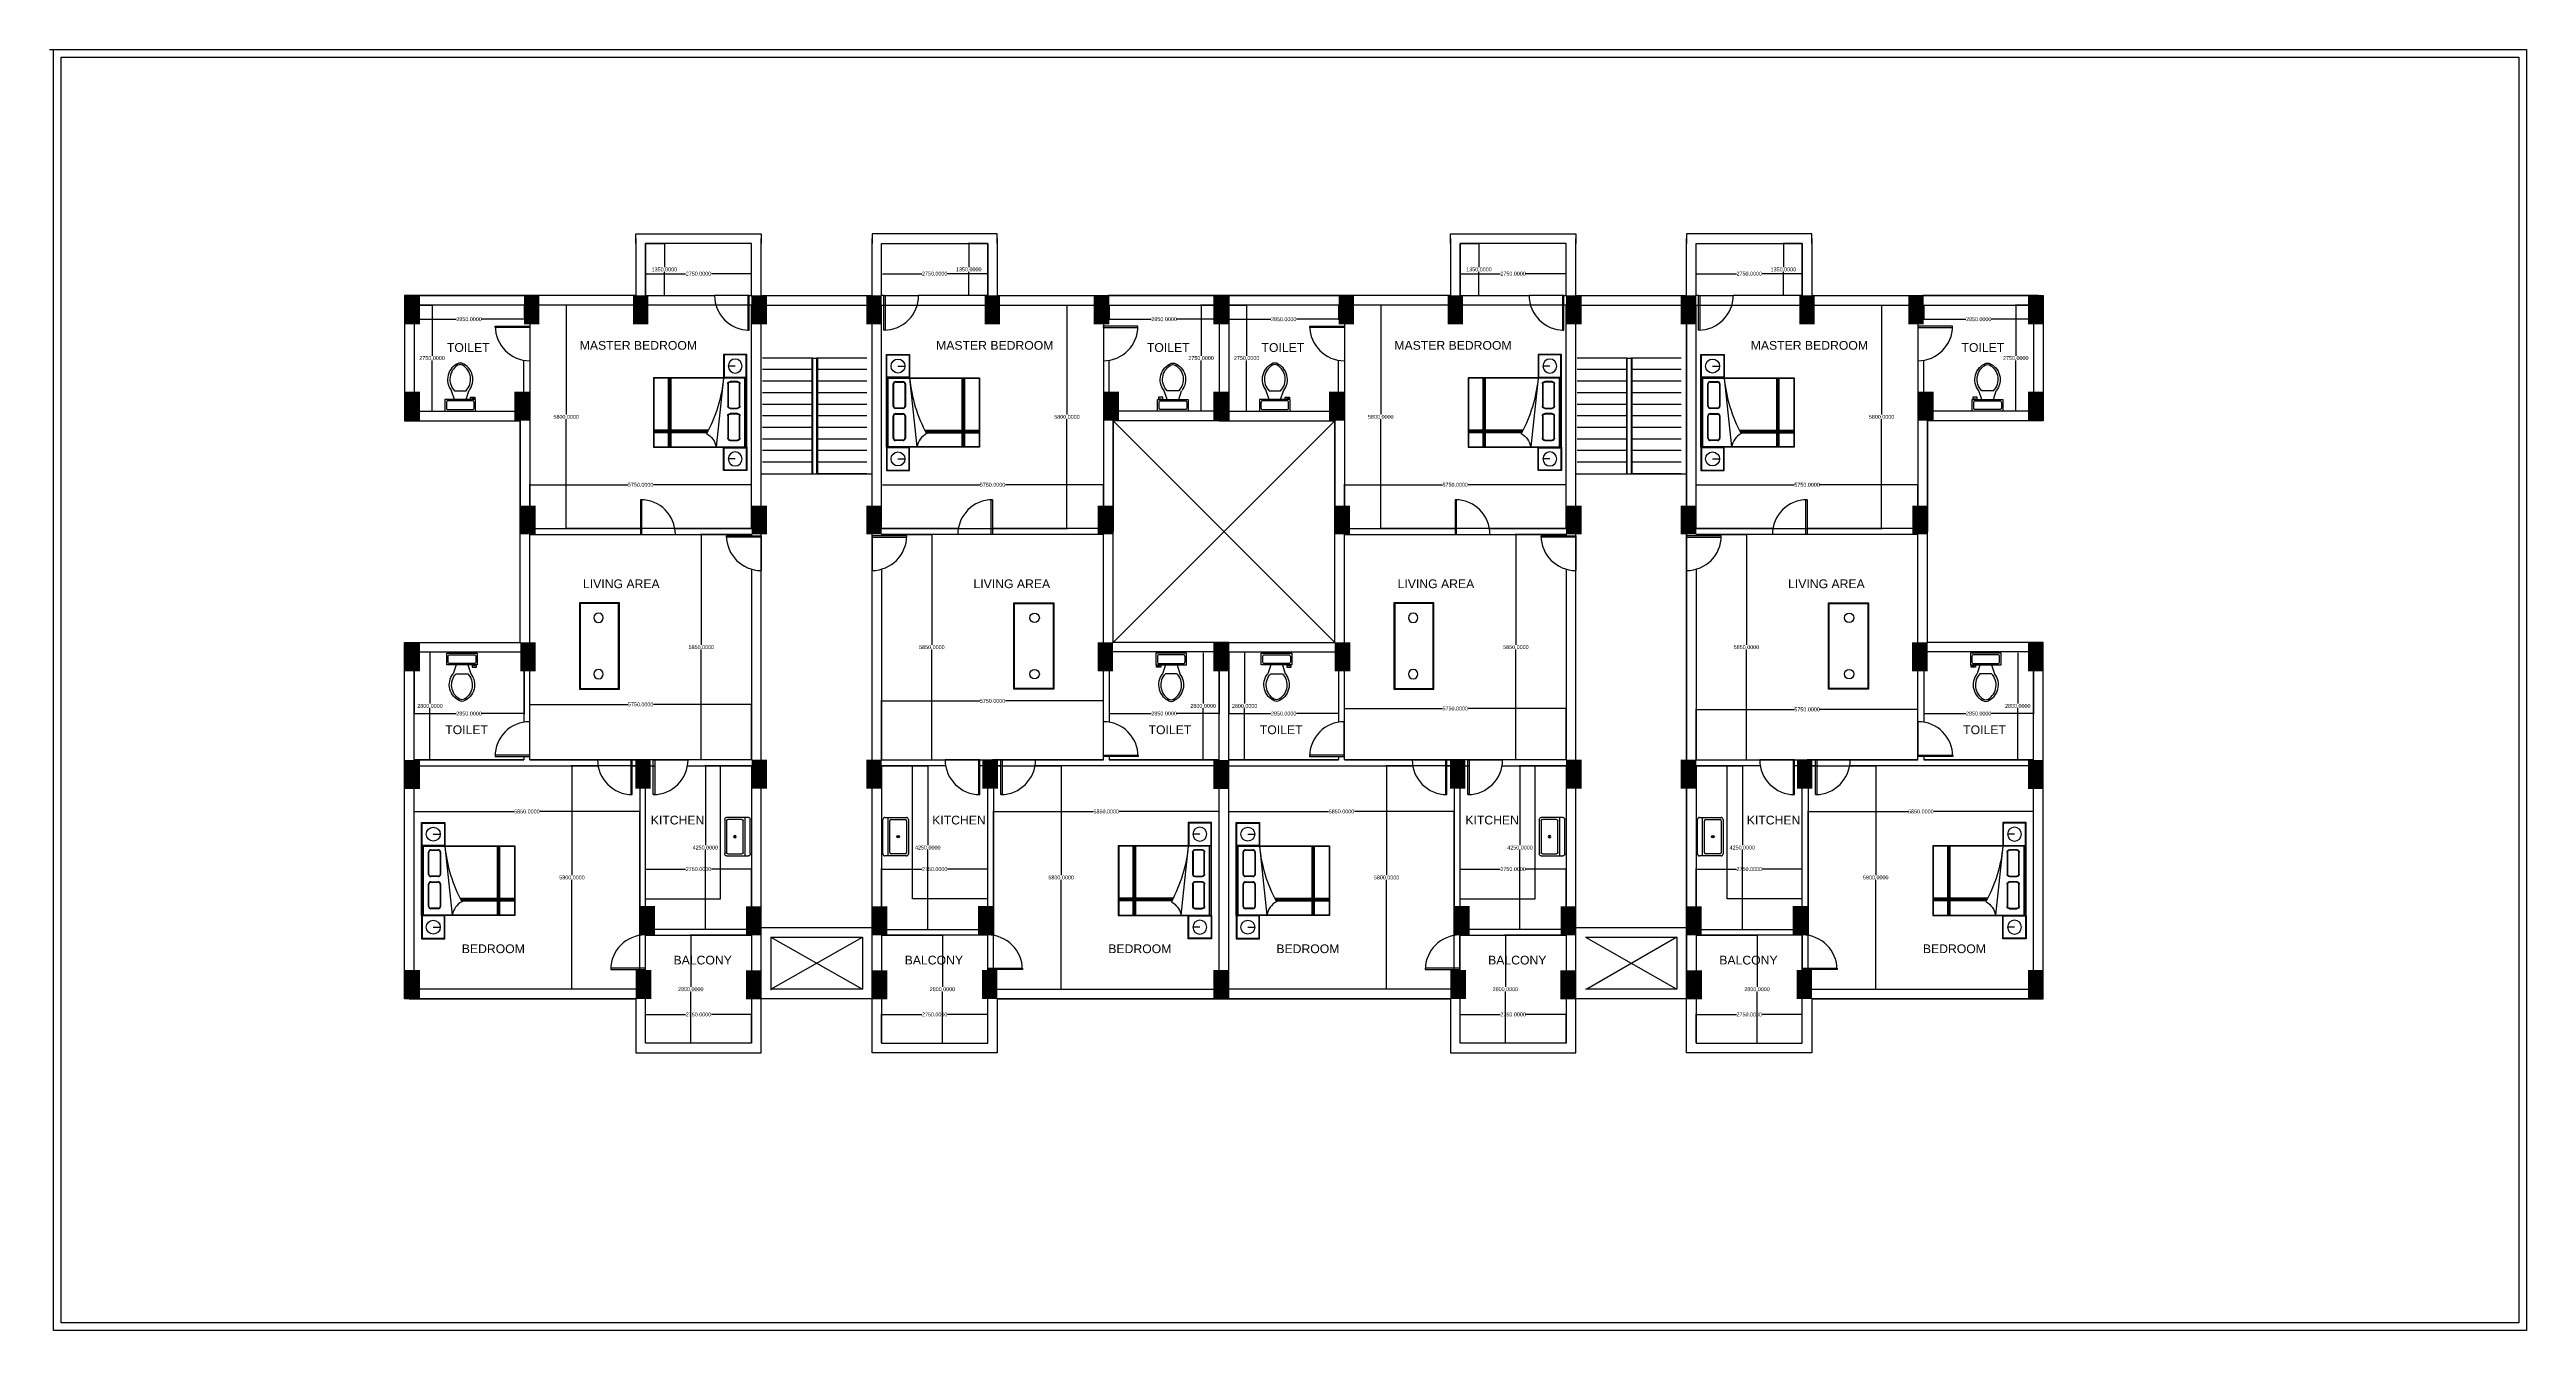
# Model space of a CAD drawing. Header units: metres. Extents: x -2370498 to 1228044, y -644254 to 236701.
# Drawn here: x -72765 to -8530, y -99942 to -66711 of the extents above; entities that cross this region are included whole.
import ezdxf

# ---------------------------------------------------------------- set-up
doc = ezdxf.new("R2010")
doc.units = ezdxf.units.M
doc.header["$MEASUREMENT"] = 0
for name, color, linetype in [('Beam', 6, 'Continuous'), ('funi', 22, 'Continuous'), ('text', 1, 'Continuous'), ('TOILET SAMBLE', 181, 'Continuous')]:
    doc.layers.add(name, color=color, linetype=linetype)
doc.styles.get("Standard").update_dxf_attribs({"font": 'arial.ttf'})
doc.dimstyles.new('Annotative', dxfattribs={"dimscale": 0, "dimtxt": 0.18, "dimasz": 0.18, "dimexe": 0.18, "dimexo": 0.0625, "dimgap": 0.09, "dimtad": 0, "dimtih": 1, "dimtoh": 1, "dimdec": 4, "dimzin": 0, "dimdsep": 46, "dimtxsty": 'Standard', "dimcen": 0.09, "dimadec": 0, "dimazin": 0, "dimtfac": 1, "dimtdec": 4, "dimtofl": 0, "dimtmove": 0, "dimatfit": 3, "dimfxl": 1, "dimtolj": 1, "dimtzin": 0, "dimarcsym": 0})

# ---------------------------------------------------------------- blocks, each defined once
blk = doc.blocks.new('A$C0EA4476A')
at = {"linetype": 'ByBlock', "lineweight": -2}
for p, q in [((0, 2.008), (0, 1.508)), ((0.5, 2.008), (0, 2.008)), ((0.01, 1.998), (0.01, 1.518)), ((0.49, 1.998), (0.01, 1.998)), ((0.25, 1.758), (0.25, 1.608)), ((0.49, 1.518), (0.49, 1.998)), ((0.5, 2.008), (2, 2.008)), ((0.5, 0), (0.5, 2.008)), ((0.5, 1.508), (0.5, 2.008)), ((0.51, 1.998), (1.99, 1.998)), ((0.51, 0.01), (0.51, 1.998)), ((0.51, 1.968), (1.99, 1.968)), ((0.646, 1.65), (0.646, 1.81)), ((0.656, 1.65), (0.656, 1.81)), ((0.696, 1.86), (1.176, 1.86)), ((0.696, 1.85), (1.176, 1.85)), ((1.176, 1.61), (0.696, 1.61)), ((1.176, 1.6), (0.696, 1.6)), ((1.216, 1.81), (1.216, 1.65)), ((1.226, 1.81), (1.226, 1.65)), ((1.336, 1.65), (1.336, 1.81)), ((1.346, 1.65), (1.346, 1.81)), ((1.386, 1.86), (1.866, 1.86)), ((1.386, 1.85), (1.866, 1.85)), ((1.866, 1.61), (1.386, 1.61)), ((1.866, 1.6), (1.386, 1.6)), ((1.906, 1.81), (1.906, 1.65)), ((1.916, 1.81), (1.916, 1.65)), ((1.99, 1.998), (1.99, 0.01)), ((2, 2.008), (2, 0)), ((2, 2.008), (2.5, 2.008)), ((2, 1.508), (2, 2.008)), ((2.01, 1.998), (2.49, 1.998)), ((2.01, 1.518), (2.01, 1.998)), ((2.25, 1.758), (2.25, 1.608)), ((2.49, 1.998), (2.49, 1.518)), ((2.5, 2.008), (2.5, 1.508)), ((0, 1.508), (0.5, 1.508)), ((0.01, 1.518), (0.49, 1.518)), ((1.99, 1.508), (0.51, 1.349)), ((0.812, 1.153), (0.812, 0.01)), ((0.842, 1.169), (0.842, 0.01)), ((0.872, 1.184), (0.872, 0.01)), ((2.5, 1.508), (2, 1.508)), ((2.49, 1.518), (2.01, 1.518)), ((0.51, 0.377), (1.99, 0.377)), ((0.51, 0.35), (1.99, 0.35)), ((0.51, 0.322), (1.99, 0.322)), ((1.99, 0.01), (0.51, 0.01)), ((2, 0), (0.5, 0))]:
    blk.add_line(p, q, dxfattribs=at)
for centre in [(0.25, 1.758), (2.25, 1.758)]:
    blk.add_circle(centre, 0.15, dxfattribs=at)
for centre, radius, start, end in [((0.696, 1.81), 0.05, 90, 180), ((0.696, 1.65), 0.05, 180, 270), ((0.696, 1.81), 0.04, 90, 180), ((0.696, 1.65), 0.04, 180, 270), ((1.176, 1.81), 0.05, 0, 90), ((1.176, 1.81), 0.04, 0, 90), ((1.176, 1.65), 0.04, 270, 0), ((1.176, 1.65), 0.05, 270, 0), ((1.386, 1.81), 0.05, 90, 180), ((1.386, 1.65), 0.05, 180, 270), ((1.386, 1.81), 0.04, 90, 180), ((1.386, 1.65), 0.04, 180, 270), ((1.866, 1.81), 0.05, 0, 90), ((1.866, 1.81), 0.04, 0, 90), ((1.866, 1.65), 0.05, 270, 0), ((1.866, 1.65), 0.04, 270, 0), ((0.44, 0.952), 0.403, 28.4688, 79.9557), ((2.293, -1.636), 3.158, 95.5104, 118.3399)]:
    blk.add_arc(centre, radius, start, end, dxfattribs=at)
blk = doc.blocks.new('Sink-single - 30 in top')
blk.add_line((-15, -3.999996), (15, -3.999996))
for points in [[(-13.5, 0), (13.5, 0)], [(-15, -18.499996), (-15, -1.5)], [(-13.5, -17.499996), (-13.5, -6.499996)], [(-12.5, -5.499996), (12.5, -5.499996)], [(12.5, -18.499996), (-12.5, -18.499996)], [(13.5, -6.499996), (13.5, -17.499996)], [(15, -1.5), (15, -18.499996)], [(13.5, -19.999996), (-13.5, -19.999996)]]:
    blk.add_lwpolyline(points)
for radius in [1, 0.5]:
    blk.add_circle((0, -11.999996), radius)
for centre, radius, start, end in [((-13.5, -1.5), 1.5, 90, 180), ((-13.5, -18.499996), 1.5, 180, 270), ((-12.5, -6.499996), 1, 90, 180), ((-12.5, -17.499996), 1, 180, 270), ((12.5, -6.499996), 1, 0, 90), ((12.5, -17.499996), 1, 270, 0), ((13.5, -1.5), 1.5, 0, 90), ((13.5, -18.499996), 1.5, 270, 0)]:
    blk.add_arc(centre, radius, start, end)
blk = doc.blocks.new('TABEL')
at = {"layer": 'funi'}
for points in [[(345, -136.6), (372.5, -136.6), (372.5, -196.1), (345, -196.1)], [(345.5, -137.1), (372, -137.1), (372, -195.6), (345.5, -195.6)]]:
    blk.add_lwpolyline(points, close=True, dxfattribs=at)
at = {"layer": 'funi', "color": 7}
for centre in [(358.2, -147), (358.2, -185.7)]:
    blk.add_circle(centre, 3.27, dxfattribs=at)
blk = doc.blocks.new('Toilet - top')
for p, q in [((-10, -8.5), (-8, -8.5)), ((-10, -9.5), (-10, -8.5)), ((-7, -9.5), (-10, -9.5)), ((-8, -8.5), (-8, -8)), ((-7, -8), (-7, -9.5)), ((-4, -8), (-6, -14)), ((4, -14), (-4, -14)), ((4, -8), (6, -14)), ((9.5, -6), (9.5, -2))]:
    blk.add_line(p, q)
blk.add_lwpolyline([(10.5, -8), (10.5, 0), (-10.5, 0), (-10.5, -8)], close=True)
for points in [[(-9.5, -2), (-9.5, -6)], [(8.5, -1), (-8.5, -1)], [(-8.5, -7), (8.5, -7)]]:
    blk.add_lwpolyline(points)
for centre, radius, start, end in [((-8.6, -1.9), 0.884, 81.8699, 188.1301), ((-8.6, -6.1), 0.884, 171.8699, 278.1301), ((3.5, -21.6), 12.2, 141.4691, 247.9714), ((4.2, -21.8), 11.3, 136.3677, 238.9468), ((-3.5, -21.6), 12.2, 292.0284, 38.5307), ((-4.2, -21.8), 11.3, 301.053, 43.6321), ((8.6, -1.9), 0.884, 351.8699, 98.1301), ((8.6, -6.1), 0.884, 261.8699, 8.1301), ((0, -27.9), 4, 245.7318, 294.2682), ((0, -29), 4, 254.8605, 285.1395)]:
    blk.add_arc(centre, radius, start, end)
blk = doc.blocks.new('*D109')
at = {"layer": 'Beam', "color": 0, "lineweight": -2, "transparency": 16777216}
for p, q in [((-57310, -72520), (-57310, -72508)), ((-57292, -72526), (-56269, -72526)), ((-54578, -72526), (-55601, -72526)), ((-54560, -72520), (-54560, -72508))]:
    blk.add_line(p, q, dxfattribs=at)
at = {"layer": 'Beam', "color": 0, "transparency": 16777216}
for points in [[(-57292, -72523), (-57292, -72529), (-57310, -72526)], [(-54578, -72523), (-54578, -72529), (-54560, -72526)]]:
    blk.add_solid(points, dxfattribs=at)
at = {"layer": 'Defpoints', "color": 0, "transparency": 16777216}
for p in [(-57310, -72526), (-54560, -72526), (-54560, -72526)]:
    blk.add_point(p, dxfattribs=at)
at = {"layer": 'Beam', "color": 0, "transparency": 16777216, "insert": (-55935, -72526), "char_height": 18, "attachment_point": 5}
blk.add_mtext('\\A1;{\\H5.55556x;2750.0000}', dxfattribs=at)
blk = doc.blocks.new('*D110')
at = {"layer": 'Beam', "color": 0, "lineweight": -2, "transparency": 16777216}
for p, q in [((-57304, -71740), (-56802, -71740)), ((-56820, -71758), (-56820, -72355)), ((-56820, -73072), (-56820, -72476)), ((-57304, -73090), (-56802, -73090))]:
    blk.add_line(p, q, dxfattribs=at)
at = {"layer": 'Beam', "color": 0, "transparency": 16777216}
for points in [[(-56823, -71758), (-56817, -71758), (-56820, -71740)], [(-56823, -73072), (-56817, -73072), (-56820, -73090)]]:
    blk.add_solid(points, dxfattribs=at)
at = {"layer": 'Defpoints', "color": 0, "transparency": 16777216}
for p in [(-57310, -71740), (-57310, -73090), (-56820, -73090)]:
    blk.add_point(p, dxfattribs=at)
at = {"layer": 'Beam', "color": 0, "transparency": 16777216, "insert": (-56820, -72415), "char_height": 18, "attachment_point": 5}
blk.add_mtext('\\A1;{\\H5.55556x;1350.0000}', dxfattribs=at)
blk = doc.blocks.new('*D111')
at = {"layer": 'Beam', "color": 0, "lineweight": -2, "transparency": 16777216}
for p, q in [((-63310, -73347), (-63310, -73726)), ((-63292, -73708), (-62219, -73708)), ((-60478, -73708), (-61551, -73708)), ((-60460, -73347), (-60460, -73726))]:
    blk.add_line(p, q, dxfattribs=at)
at = {"layer": 'Beam', "color": 0, "transparency": 16777216}
for points in [[(-63292, -73705), (-63292, -73711), (-63310, -73708)], [(-60478, -73705), (-60478, -73711), (-60460, -73708)]]:
    blk.add_solid(points, dxfattribs=at)
at = {"layer": 'Defpoints', "color": 0, "transparency": 16777216}
for p in [(-63310, -73340), (-63310, -73708), (-60460, -73340)]:
    blk.add_point(p, dxfattribs=at)
at = {"layer": 'Beam', "color": 0, "transparency": 16777216, "insert": (-61885, -73708), "char_height": 18, "attachment_point": 5}
blk.add_mtext('\\A1;{\\H5.55556x;2850.0000}', dxfattribs=at)
blk = doc.blocks.new('*D112')
at = {"layer": 'Beam', "color": 0, "lineweight": -2, "transparency": 16777216}
for p, q in [((-63304, -73340), (-62827, -73340)), ((-62845, -73358), (-62845, -74655)), ((-62845, -76072), (-62845, -74775)), ((-63304, -76090), (-62827, -76090))]:
    blk.add_line(p, q, dxfattribs=at)
at = {"layer": 'Beam', "color": 0, "transparency": 16777216}
for points in [[(-62848, -73358), (-62842, -73358), (-62845, -73340)], [(-62848, -76072), (-62842, -76072), (-62845, -76090)]]:
    blk.add_solid(points, dxfattribs=at)
at = {"layer": 'Defpoints', "color": 0, "transparency": 16777216}
for p in [(-63310, -73340), (-63310, -76090), (-62845, -76090)]:
    blk.add_point(p, dxfattribs=at)
at = {"layer": 'Beam', "color": 0, "transparency": 16777216, "insert": (-62845, -74715), "char_height": 18, "attachment_point": 5}
blk.add_mtext('\\A1;{\\H5.55556x;2750.0000}', dxfattribs=at)
blk = doc.blocks.new('*D113')
at = {"layer": 'Beam', "color": 0, "lineweight": -2, "transparency": 16777216}
for p, q in [((-54567, -73340), (-59384, -73340)), ((-59366, -73358), (-59366, -76180)), ((-59366, -79122), (-59366, -76300)), ((-54567, -79140), (-59384, -79140))]:
    blk.add_line(p, q, dxfattribs=at)
at = {"layer": 'Beam', "color": 0, "transparency": 16777216}
for points in [[(-59369, -73358), (-59363, -73358), (-59366, -73340)], [(-59369, -79122), (-59363, -79122), (-59366, -79140)]]:
    blk.add_solid(points, dxfattribs=at)
at = {"layer": 'Defpoints', "color": 0, "transparency": 16777216}
for p in [(-59366, -73340), (-54560, -73340), (-54560, -79140)]:
    blk.add_point(p, dxfattribs=at)
at = {"layer": 'Beam', "color": 0, "transparency": 16777216, "insert": (-59366, -76240), "char_height": 18, "attachment_point": 5}
blk.add_mtext('\\A1;{\\H5.55556x;5800.0000}', dxfattribs=at)
blk = doc.blocks.new('*D114')
at = {"layer": 'Beam', "color": 0, "lineweight": -2, "transparency": 16777216}
for p, q in [((-60310, -79134), (-60310, -77984)), ((-60292, -78002), (-57768, -78002)), ((-54578, -78002), (-57102, -78002)), ((-54560, -79134), (-54560, -77984))]:
    blk.add_line(p, q, dxfattribs=at)
at = {"layer": 'Beam', "color": 0, "transparency": 16777216}
for points in [[(-60292, -77999), (-60292, -78005), (-60310, -78002)], [(-54578, -77999), (-54578, -78005), (-54560, -78002)]]:
    blk.add_solid(points, dxfattribs=at)
at = {"layer": 'Defpoints', "color": 0, "transparency": 16777216}
for p in [(-54560, -78002), (-60310, -79140), (-54560, -79140)]:
    blk.add_point(p, dxfattribs=at)
at = {"layer": 'Beam', "color": 0, "transparency": 16777216, "insert": (-57435, -78002), "char_height": 18, "attachment_point": 5}
blk.add_mtext('\\A1;{\\H5.55556x;5750.0000}', dxfattribs=at)
blk = doc.blocks.new('*D116')
at = {"layer": 'Beam', "color": 0, "lineweight": -2, "transparency": 16777216}
for p, q in [((-54567, -79290), (-55880, -79290)), ((-55862, -79308), (-55862, -82155)), ((-55862, -85122), (-55862, -82275)), ((-54567, -85140), (-55880, -85140))]:
    blk.add_line(p, q, dxfattribs=at)
at = {"layer": 'Beam', "color": 0, "transparency": 16777216}
for points in [[(-55865, -79308), (-55859, -79308), (-55862, -79290)], [(-55865, -85122), (-55859, -85122), (-55862, -85140)]]:
    blk.add_solid(points, dxfattribs=at)
at = {"layer": 'Defpoints', "color": 0, "transparency": 16777216}
for p in [(-54560, -79290), (-55862, -85140), (-54560, -85140)]:
    blk.add_point(p, dxfattribs=at)
at = {"layer": 'Beam', "color": 0, "transparency": 16777216, "insert": (-55862, -82215), "char_height": 18, "attachment_point": 5}
blk.add_mtext('\\A1;{\\H5.55556x;5850.0000}', dxfattribs=at)
blk = doc.blocks.new('*D117')
at = {"layer": 'Beam', "color": 0, "lineweight": -2, "transparency": 16777216}
for p, q in [((-63310, -82347), (-63310, -83956)), ((-60460, -82347), (-60460, -83956)), ((-63292, -83938), (-62219, -83938)), ((-60478, -83938), (-61551, -83938))]:
    blk.add_line(p, q, dxfattribs=at)
at = {"layer": 'Beam', "color": 0, "transparency": 16777216}
for points in [[(-63292, -83935), (-63292, -83941), (-63310, -83938)], [(-60478, -83935), (-60478, -83941), (-60460, -83938)]]:
    blk.add_solid(points, dxfattribs=at)
at = {"layer": 'Defpoints', "color": 0, "transparency": 16777216}
for p in [(-63310, -82340), (-60460, -82340), (-60460, -83938)]:
    blk.add_point(p, dxfattribs=at)
at = {"layer": 'Beam', "color": 0, "transparency": 16777216, "insert": (-61885, -83938), "char_height": 18, "attachment_point": 5}
blk.add_mtext('\\A1;{\\H5.55556x;2850.0000}', dxfattribs=at)
blk = doc.blocks.new('*D118')
at = {"layer": 'Beam', "color": 0, "lineweight": -2, "transparency": 16777216}
for p, q in [((-63304, -82340), (-62880, -82340)), ((-62898, -82358), (-62898, -83680)), ((-62898, -85122), (-62898, -83800)), ((-63304, -85140), (-62880, -85140))]:
    blk.add_line(p, q, dxfattribs=at)
at = {"layer": 'Beam', "color": 0, "transparency": 16777216}
for points in [[(-62901, -82358), (-62895, -82358), (-62898, -82340)], [(-62901, -85122), (-62895, -85122), (-62898, -85140)]]:
    blk.add_solid(points, dxfattribs=at)
at = {"layer": 'Defpoints', "color": 0, "transparency": 16777216}
for p in [(-63310, -82340), (-62898, -82340), (-63310, -85140)]:
    blk.add_point(p, dxfattribs=at)
at = {"layer": 'Beam', "color": 0, "transparency": 16777216, "insert": (-62898, -83740), "char_height": 18, "attachment_point": 5}
blk.add_mtext('\\A1;{\\H5.55556x;2800.0000}', dxfattribs=at)
blk = doc.blocks.new('*D119')
at = {"layer": 'Beam', "color": 0, "lineweight": -2, "transparency": 16777216}
for p, q in [((-63310, -91084), (-63310, -86460)), ((-63292, -86478), (-60718, -86478)), ((-57478, -86478), (-60052, -86478)), ((-57460, -91084), (-57460, -86460))]:
    blk.add_line(p, q, dxfattribs=at)
at = {"layer": 'Beam', "color": 0, "transparency": 16777216}
for points in [[(-63292, -86475), (-63292, -86481), (-63310, -86478)], [(-57478, -86475), (-57478, -86481), (-57460, -86478)]]:
    blk.add_solid(points, dxfattribs=at)
at = {"layer": 'Defpoints', "color": 0, "transparency": 16777216}
for p in [(-57460, -86478), (-63310, -91090), (-57460, -91090)]:
    blk.add_point(p, dxfattribs=at)
at = {"layer": 'Beam', "color": 0, "transparency": 16777216, "insert": (-60385, -86478), "char_height": 18, "attachment_point": 5}
blk.add_mtext('\\A1;{\\H5.55556x;5850.0000}', dxfattribs=at)
blk = doc.blocks.new('*D120')
at = {"layer": 'Beam', "color": 0, "lineweight": -2, "transparency": 16777216}
for p, q in [((-57467, -85290), (-59234, -85290)), ((-59216, -85308), (-59216, -88130)), ((-59216, -91072), (-59216, -88250)), ((-57467, -91090), (-59234, -91090))]:
    blk.add_line(p, q, dxfattribs=at)
at = {"layer": 'Beam', "color": 0, "transparency": 16777216}
for points in [[(-59219, -85308), (-59213, -85308), (-59216, -85290)], [(-59219, -91072), (-59213, -91072), (-59216, -91090)]]:
    blk.add_solid(points, dxfattribs=at)
at = {"layer": 'Defpoints', "color": 0, "transparency": 16777216}
for p in [(-57460, -85290), (-59216, -91090), (-57460, -91090)]:
    blk.add_point(p, dxfattribs=at)
at = {"layer": 'Beam', "color": 0, "transparency": 16777216, "insert": (-59216, -88190), "char_height": 18, "attachment_point": 5}
blk.add_mtext('\\A1;{\\H5.55556x;5800.0000}', dxfattribs=at)
blk = doc.blocks.new('*D121')
at = {"layer": 'Beam', "color": 0, "lineweight": -2, "transparency": 16777216}
for p, q in [((-57310, -89534), (-57310, -87956)), ((-57292, -87974), (-56269, -87974)), ((-54578, -87974), (-55601, -87974)), ((-54560, -89534), (-54560, -87956))]:
    blk.add_line(p, q, dxfattribs=at)
at = {"layer": 'Beam', "color": 0, "transparency": 16777216}
for points in [[(-57292, -87971), (-57292, -87977), (-57310, -87974)], [(-54578, -87971), (-54578, -87977), (-54560, -87974)]]:
    blk.add_solid(points, dxfattribs=at)
at = {"layer": 'Defpoints', "color": 0, "transparency": 16777216}
for p in [(-57310, -87974), (-57310, -89540), (-54560, -89540)]:
    blk.add_point(p, dxfattribs=at)
at = {"layer": 'Beam', "color": 0, "transparency": 16777216, "insert": (-55935, -87974), "char_height": 18, "attachment_point": 5}
blk.add_mtext('\\A1;{\\H5.55556x;2750.0000}', dxfattribs=at)
blk = doc.blocks.new('*D122')
at = {"layer": 'Beam', "color": 0, "lineweight": -2, "transparency": 16777216}
for p, q in [((-54567, -85290), (-55774, -85290)), ((-55756, -85308), (-55756, -87355)), ((-55756, -89522), (-55756, -87475)), ((-54567, -89540), (-55774, -89540))]:
    blk.add_line(p, q, dxfattribs=at)
at = {"layer": 'Beam', "color": 0, "transparency": 16777216}
for points in [[(-55759, -85308), (-55753, -85308), (-55756, -85290)], [(-55759, -89522), (-55753, -89522), (-55756, -89540)]]:
    blk.add_solid(points, dxfattribs=at)
at = {"layer": 'Defpoints', "color": 0, "transparency": 16777216}
for p in [(-54560, -85290), (-55756, -89540), (-54560, -89540)]:
    blk.add_point(p, dxfattribs=at)
at = {"layer": 'Beam', "color": 0, "transparency": 16777216, "insert": (-55756, -87415), "char_height": 18, "attachment_point": 5}
blk.add_mtext('\\A1;{\\H5.55556x;4250.0000}', dxfattribs=at)
blk = doc.blocks.new('*D123')
at = {"layer": 'Beam', "color": 0, "lineweight": -2, "transparency": 16777216}
for p, q in [((-57310, -92484), (-57310, -91726)), ((-57292, -91744), (-56269, -91744)), ((-54578, -91744), (-55601, -91744)), ((-54560, -92484), (-54560, -91726))]:
    blk.add_line(p, q, dxfattribs=at)
at = {"layer": 'Beam', "color": 0, "transparency": 16777216}
for points in [[(-57292, -91741), (-57292, -91747), (-57310, -91744)], [(-54578, -91741), (-54578, -91747), (-54560, -91744)]]:
    blk.add_solid(points, dxfattribs=at)
at = {"layer": 'Defpoints', "color": 0, "transparency": 16777216}
for p in [(-57310, -91744), (-57310, -92490), (-54560, -92490)]:
    blk.add_point(p, dxfattribs=at)
at = {"layer": 'Beam', "color": 0, "transparency": 16777216, "insert": (-55935, -91744), "char_height": 18, "attachment_point": 5}
blk.add_mtext('\\A1;{\\H5.55556x;2750.0000}', dxfattribs=at)
blk = doc.blocks.new('*D124')
at = {"layer": 'Beam', "color": 0, "lineweight": -2, "transparency": 16777216}
for p, q in [((-54567, -89690), (-56154, -89690)), ((-56136, -89708), (-56136, -91030)), ((-56136, -92472), (-56136, -91150)), ((-54567, -92490), (-56154, -92490))]:
    blk.add_line(p, q, dxfattribs=at)
at = {"layer": 'Beam', "color": 0, "transparency": 16777216}
for points in [[(-56139, -89708), (-56133, -89708), (-56136, -89690)], [(-56139, -92472), (-56133, -92472), (-56136, -92490)]]:
    blk.add_solid(points, dxfattribs=at)
at = {"layer": 'Defpoints', "color": 0, "transparency": 16777216}
for p in [(-54560, -89690), (-56136, -92490), (-54560, -92490)]:
    blk.add_point(p, dxfattribs=at)
at = {"layer": 'Beam', "color": 0, "transparency": 16777216, "insert": (-56136, -91090), "char_height": 18, "attachment_point": 5}
blk.add_mtext('\\A1;{\\H5.55556x;2800.0000}', dxfattribs=at)
blk = doc.blocks.new('*D141')
at = {"layer": 'Beam', "color": 0, "lineweight": -2, "transparency": 16777216}
for p, q in [((-51185, -72520), (-51185, -72508)), ((-51167, -72526), (-50144, -72526)), ((-48453, -72526), (-49476, -72526)), ((-48435, -72520), (-48435, -72508))]:
    blk.add_line(p, q, dxfattribs=at)
at = {"layer": 'Beam', "color": 0, "transparency": 16777216}
for points in [[(-51167, -72523), (-51167, -72529), (-51185, -72526)], [(-48453, -72523), (-48453, -72529), (-48435, -72526)]]:
    blk.add_solid(points, dxfattribs=at)
at = {"layer": 'Defpoints', "color": 0, "transparency": 16777216}
for p in [(-51185, -72526), (-51185, -72526), (-48435, -72526)]:
    blk.add_point(p, dxfattribs=at)
at = {"layer": 'Beam', "color": 0, "transparency": 16777216, "insert": (-49810, -72526), "char_height": 18, "attachment_point": 5}
blk.add_mtext('\\A1;{\\H5.55556x;2750.0000}', dxfattribs=at)
blk = doc.blocks.new('*D142')
at = {"layer": 'Beam', "color": 0, "lineweight": -2, "transparency": 16777216}
for p, q in [((-48442, -71740), (-48944, -71740)), ((-48926, -71758), (-48926, -72355)), ((-48926, -73072), (-48926, -72476)), ((-48442, -73090), (-48944, -73090))]:
    blk.add_line(p, q, dxfattribs=at)
at = {"layer": 'Beam', "color": 0, "transparency": 16777216}
for points in [[(-48929, -71758), (-48923, -71758), (-48926, -71740)], [(-48929, -73072), (-48923, -73072), (-48926, -73090)]]:
    blk.add_solid(points, dxfattribs=at)
at = {"layer": 'Defpoints', "color": 0, "transparency": 16777216}
for p in [(-48435, -71740), (-48926, -73090), (-48435, -73090)]:
    blk.add_point(p, dxfattribs=at)
at = {"layer": 'Beam', "color": 0, "transparency": 16777216, "insert": (-48926, -72415), "char_height": 18, "attachment_point": 5}
blk.add_mtext('\\A1;{\\H5.55556x;1350.0000}', dxfattribs=at)
blk = doc.blocks.new('*D143')
at = {"layer": 'Beam', "color": 0, "lineweight": -2, "transparency": 16777216}
for p, q in [((-45285, -73347), (-45285, -73726)), ((-45267, -73708), (-44194, -73708)), ((-42453, -73708), (-43526, -73708)), ((-42435, -73347), (-42435, -73726))]:
    blk.add_line(p, q, dxfattribs=at)
at = {"layer": 'Beam', "color": 0, "transparency": 16777216}
for points in [[(-45267, -73705), (-45267, -73711), (-45285, -73708)], [(-42453, -73705), (-42453, -73711), (-42435, -73708)]]:
    blk.add_solid(points, dxfattribs=at)
at = {"layer": 'Defpoints', "color": 0, "transparency": 16777216}
for p in [(-45285, -73340), (-42435, -73340), (-42435, -73708)]:
    blk.add_point(p, dxfattribs=at)
at = {"layer": 'Beam', "color": 0, "transparency": 16777216, "insert": (-43860, -73708), "char_height": 18, "attachment_point": 5}
blk.add_mtext('\\A1;{\\H5.55556x;2850.0000}', dxfattribs=at)
blk = doc.blocks.new('*D144')
at = {"layer": 'Beam', "color": 0, "lineweight": -2, "transparency": 16777216}
for p, q in [((-42442, -73340), (-42918, -73340)), ((-42900, -73358), (-42900, -74655)), ((-42900, -76072), (-42900, -74775)), ((-42442, -76090), (-42918, -76090))]:
    blk.add_line(p, q, dxfattribs=at)
at = {"layer": 'Beam', "color": 0, "transparency": 16777216}
for points in [[(-42903, -73358), (-42897, -73358), (-42900, -73340)], [(-42903, -76072), (-42897, -76072), (-42900, -76090)]]:
    blk.add_solid(points, dxfattribs=at)
at = {"layer": 'Defpoints', "color": 0, "transparency": 16777216}
for p in [(-42435, -73340), (-42900, -76090), (-42435, -76090)]:
    blk.add_point(p, dxfattribs=at)
at = {"layer": 'Beam', "color": 0, "transparency": 16777216, "insert": (-42900, -74715), "char_height": 18, "attachment_point": 5}
blk.add_mtext('\\A1;{\\H5.55556x;2750.0000}', dxfattribs=at)
blk = doc.blocks.new('*D145')
at = {"layer": 'Beam', "color": 0, "lineweight": -2, "transparency": 16777216}
for p, q in [((-51179, -73340), (-46362, -73340)), ((-46380, -73358), (-46380, -76180)), ((-46380, -79122), (-46380, -76300)), ((-51179, -79140), (-46362, -79140))]:
    blk.add_line(p, q, dxfattribs=at)
at = {"layer": 'Beam', "color": 0, "transparency": 16777216}
for points in [[(-46383, -73358), (-46377, -73358), (-46380, -73340)], [(-46383, -79122), (-46377, -79122), (-46380, -79140)]]:
    blk.add_solid(points, dxfattribs=at)
at = {"layer": 'Defpoints', "color": 0, "transparency": 16777216}
for p in [(-51185, -73340), (-46380, -73340), (-51185, -79140)]:
    blk.add_point(p, dxfattribs=at)
at = {"layer": 'Beam', "color": 0, "transparency": 16777216, "insert": (-46380, -76240), "char_height": 18, "attachment_point": 5}
blk.add_mtext('\\A1;{\\H5.55556x;5800.0000}', dxfattribs=at)
blk = doc.blocks.new('*D146')
at = {"layer": 'Beam', "color": 0, "lineweight": -2, "transparency": 16777216}
for p, q in [((-51185, -79134), (-51185, -77984)), ((-51167, -78002), (-48643, -78002)), ((-45453, -78002), (-47977, -78002)), ((-45435, -79134), (-45435, -77984))]:
    blk.add_line(p, q, dxfattribs=at)
at = {"layer": 'Beam', "color": 0, "transparency": 16777216}
for points in [[(-51167, -77999), (-51167, -78005), (-51185, -78002)], [(-45453, -77999), (-45453, -78005), (-45435, -78002)]]:
    blk.add_solid(points, dxfattribs=at)
at = {"layer": 'Defpoints', "color": 0, "transparency": 16777216}
for p in [(-51185, -78002), (-51185, -79140), (-45435, -79140)]:
    blk.add_point(p, dxfattribs=at)
at = {"layer": 'Beam', "color": 0, "transparency": 16777216, "insert": (-48310, -78002), "char_height": 18, "attachment_point": 5}
blk.add_mtext('\\A1;{\\H5.55556x;5750.0000}', dxfattribs=at)
blk = doc.blocks.new('*D148')
at = {"layer": 'Beam', "color": 0, "lineweight": -2, "transparency": 16777216}
for p, q in [((-51179, -79290), (-49865, -79290)), ((-49883, -79308), (-49883, -82155)), ((-49883, -85122), (-49883, -82275)), ((-51179, -85140), (-49865, -85140))]:
    blk.add_line(p, q, dxfattribs=at)
at = {"layer": 'Beam', "color": 0, "transparency": 16777216}
for points in [[(-49886, -79308), (-49880, -79308), (-49883, -79290)], [(-49886, -85122), (-49880, -85122), (-49883, -85140)]]:
    blk.add_solid(points, dxfattribs=at)
at = {"layer": 'Defpoints', "color": 0, "transparency": 16777216}
for p in [(-51185, -79290), (-51185, -85140), (-49883, -85140)]:
    blk.add_point(p, dxfattribs=at)
at = {"layer": 'Beam', "color": 0, "transparency": 16777216, "insert": (-49883, -82215), "char_height": 18, "attachment_point": 5}
blk.add_mtext('\\A1;{\\H5.55556x;5850.0000}', dxfattribs=at)
blk = doc.blocks.new('*D149')
at = {"layer": 'Beam', "color": 0, "lineweight": -2, "transparency": 16777216}
for p, q in [((-45285, -82347), (-45285, -83956)), ((-42435, -82347), (-42435, -83956)), ((-45267, -83938), (-44194, -83938)), ((-42453, -83938), (-43526, -83938))]:
    blk.add_line(p, q, dxfattribs=at)
at = {"layer": 'Beam', "color": 0, "transparency": 16777216}
for points in [[(-45267, -83935), (-45267, -83941), (-45285, -83938)], [(-42453, -83935), (-42453, -83941), (-42435, -83938)]]:
    blk.add_solid(points, dxfattribs=at)
at = {"layer": 'Defpoints', "color": 0, "transparency": 16777216}
for p in [(-45285, -82340), (-42435, -82340), (-45285, -83938)]:
    blk.add_point(p, dxfattribs=at)
at = {"layer": 'Beam', "color": 0, "transparency": 16777216, "insert": (-43860, -83938), "char_height": 18, "attachment_point": 5}
blk.add_mtext('\\A1;{\\H5.55556x;2850.0000}', dxfattribs=at)
blk = doc.blocks.new('*D150')
at = {"layer": 'Beam', "color": 0, "lineweight": -2, "transparency": 16777216}
for p, q in [((-42442, -82340), (-42866, -82340)), ((-42848, -82358), (-42848, -83680)), ((-42848, -85122), (-42848, -83800)), ((-42442, -85140), (-42866, -85140))]:
    blk.add_line(p, q, dxfattribs=at)
at = {"layer": 'Beam', "color": 0, "transparency": 16777216}
for points in [[(-42851, -82358), (-42845, -82358), (-42848, -82340)], [(-42851, -85122), (-42845, -85122), (-42848, -85140)]]:
    blk.add_solid(points, dxfattribs=at)
at = {"layer": 'Defpoints', "color": 0, "transparency": 16777216}
for p in [(-42848, -82340), (-42435, -82340), (-42435, -85140)]:
    blk.add_point(p, dxfattribs=at)
at = {"layer": 'Beam', "color": 0, "transparency": 16777216, "insert": (-42848, -83740), "char_height": 18, "attachment_point": 5}
blk.add_mtext('\\A1;{\\H5.55556x;2800.0000}', dxfattribs=at)
blk = doc.blocks.new('*D151')
at = {"layer": 'Beam', "color": 0, "lineweight": -2, "transparency": 16777216}
for p, q in [((-48285, -91084), (-48285, -86460)), ((-48267, -86478), (-45693, -86478)), ((-42453, -86478), (-45027, -86478)), ((-42435, -91084), (-42435, -86460))]:
    blk.add_line(p, q, dxfattribs=at)
at = {"layer": 'Beam', "color": 0, "transparency": 16777216}
for points in [[(-48267, -86475), (-48267, -86481), (-48285, -86478)], [(-42453, -86475), (-42453, -86481), (-42435, -86478)]]:
    blk.add_solid(points, dxfattribs=at)
at = {"layer": 'Defpoints', "color": 0, "transparency": 16777216}
for p in [(-48285, -86478), (-48285, -91090), (-42435, -91090)]:
    blk.add_point(p, dxfattribs=at)
at = {"layer": 'Beam', "color": 0, "transparency": 16777216, "insert": (-45360, -86478), "char_height": 18, "attachment_point": 5}
blk.add_mtext('\\A1;{\\H5.55556x;5850.0000}', dxfattribs=at)
blk = doc.blocks.new('*D152')
at = {"layer": 'Beam', "color": 0, "lineweight": -2, "transparency": 16777216}
for p, q in [((-48279, -85290), (-46512, -85290)), ((-46530, -85308), (-46530, -88130)), ((-46530, -91072), (-46530, -88250)), ((-48279, -91090), (-46512, -91090))]:
    blk.add_line(p, q, dxfattribs=at)
at = {"layer": 'Beam', "color": 0, "transparency": 16777216}
for points in [[(-46533, -85308), (-46527, -85308), (-46530, -85290)], [(-46533, -91072), (-46527, -91072), (-46530, -91090)]]:
    blk.add_solid(points, dxfattribs=at)
at = {"layer": 'Defpoints', "color": 0, "transparency": 16777216}
for p in [(-48285, -85290), (-48285, -91090), (-46530, -91090)]:
    blk.add_point(p, dxfattribs=at)
at = {"layer": 'Beam', "color": 0, "transparency": 16777216, "insert": (-46530, -88190), "char_height": 18, "attachment_point": 5}
blk.add_mtext('\\A1;{\\H5.55556x;5800.0000}', dxfattribs=at)
blk = doc.blocks.new('*D153')
at = {"layer": 'Beam', "color": 0, "lineweight": -2, "transparency": 16777216}
for p, q in [((-51185, -89534), (-51185, -87956)), ((-51167, -87974), (-50144, -87974)), ((-48453, -87974), (-49476, -87974)), ((-48435, -89534), (-48435, -87956))]:
    blk.add_line(p, q, dxfattribs=at)
at = {"layer": 'Beam', "color": 0, "transparency": 16777216}
for points in [[(-51167, -87971), (-51167, -87977), (-51185, -87974)], [(-48453, -87971), (-48453, -87977), (-48435, -87974)]]:
    blk.add_solid(points, dxfattribs=at)
at = {"layer": 'Defpoints', "color": 0, "transparency": 16777216}
for p in [(-48435, -87974), (-51185, -89540), (-48435, -89540)]:
    blk.add_point(p, dxfattribs=at)
at = {"layer": 'Beam', "color": 0, "transparency": 16777216, "insert": (-49810, -87974), "char_height": 18, "attachment_point": 5}
blk.add_mtext('\\A1;{\\H5.55556x;2750.0000}', dxfattribs=at)
blk = doc.blocks.new('*D154')
at = {"layer": 'Beam', "color": 0, "lineweight": -2, "transparency": 16777216}
for p, q in [((-51179, -85290), (-49972, -85290)), ((-49990, -85308), (-49990, -87355)), ((-49990, -89522), (-49990, -87475)), ((-51179, -89540), (-49972, -89540))]:
    blk.add_line(p, q, dxfattribs=at)
at = {"layer": 'Beam', "color": 0, "transparency": 16777216}
for points in [[(-49993, -85308), (-49987, -85308), (-49990, -85290)], [(-49993, -89522), (-49987, -89522), (-49990, -89540)]]:
    blk.add_solid(points, dxfattribs=at)
at = {"layer": 'Defpoints', "color": 0, "transparency": 16777216}
for p in [(-51185, -85290), (-51185, -89540), (-49990, -89540)]:
    blk.add_point(p, dxfattribs=at)
at = {"layer": 'Beam', "color": 0, "transparency": 16777216, "insert": (-49990, -87415), "char_height": 18, "attachment_point": 5}
blk.add_mtext('\\A1;{\\H5.55556x;4250.0000}', dxfattribs=at)
blk = doc.blocks.new('*D155')
at = {"layer": 'Beam', "color": 0, "lineweight": -2, "transparency": 16777216}
for p, q in [((-51185, -92484), (-51185, -91726)), ((-51167, -91744), (-50144, -91744)), ((-48453, -91744), (-49476, -91744)), ((-48435, -92484), (-48435, -91726))]:
    blk.add_line(p, q, dxfattribs=at)
at = {"layer": 'Beam', "color": 0, "transparency": 16777216}
for points in [[(-51167, -91741), (-51167, -91747), (-51185, -91744)], [(-48453, -91741), (-48453, -91747), (-48435, -91744)]]:
    blk.add_solid(points, dxfattribs=at)
at = {"layer": 'Defpoints', "color": 0, "transparency": 16777216}
for p in [(-48435, -91744), (-51185, -92490), (-48435, -92490)]:
    blk.add_point(p, dxfattribs=at)
at = {"layer": 'Beam', "color": 0, "transparency": 16777216, "insert": (-49810, -91744), "char_height": 18, "attachment_point": 5}
blk.add_mtext('\\A1;{\\H5.55556x;2750.0000}', dxfattribs=at)
blk = doc.blocks.new('*D156')
at = {"layer": 'Beam', "color": 0, "lineweight": -2, "transparency": 16777216}
for p, q in [((-51179, -89690), (-49591, -89690)), ((-49609, -89708), (-49609, -91030)), ((-49609, -92472), (-49609, -91150)), ((-51179, -92490), (-49591, -92490))]:
    blk.add_line(p, q, dxfattribs=at)
at = {"layer": 'Beam', "color": 0, "transparency": 16777216}
for points in [[(-49612, -89708), (-49606, -89708), (-49609, -89690)], [(-49612, -92472), (-49606, -92472), (-49609, -92490)]]:
    blk.add_solid(points, dxfattribs=at)
at = {"layer": 'Defpoints', "color": 0, "transparency": 16777216}
for p in [(-51185, -89690), (-51185, -92490), (-49609, -92490)]:
    blk.add_point(p, dxfattribs=at)
at = {"layer": 'Beam', "color": 0, "transparency": 16777216, "insert": (-49609, -91090), "char_height": 18, "attachment_point": 5}
blk.add_mtext('\\A1;{\\H5.55556x;2800.0000}', dxfattribs=at)
blk = doc.blocks.new('*D158')
at = {"layer": 'Beam', "color": 0, "lineweight": -2, "transparency": 16777216}
for p, q in [((-36185, -72520), (-36185, -72508)), ((-36167, -72526), (-35144, -72526)), ((-33453, -72526), (-34476, -72526)), ((-33435, -72520), (-33435, -72508))]:
    blk.add_line(p, q, dxfattribs=at)
at = {"layer": 'Beam', "color": 0, "transparency": 16777216}
for points in [[(-36167, -72523), (-36167, -72529), (-36185, -72526)], [(-33453, -72523), (-33453, -72529), (-33435, -72526)]]:
    blk.add_solid(points, dxfattribs=at)
at = {"layer": 'Defpoints', "color": 0, "transparency": 16777216}
for p in [(-36185, -72526), (-33435, -72526), (-33435, -72526)]:
    blk.add_point(p, dxfattribs=at)
at = {"layer": 'Beam', "color": 0, "transparency": 16777216, "insert": (-34810, -72526), "char_height": 18, "attachment_point": 5}
blk.add_mtext('\\A1;{\\H5.55556x;2750.0000}', dxfattribs=at)
blk = doc.blocks.new('*D159')
at = {"layer": 'Beam', "color": 0, "lineweight": -2, "transparency": 16777216}
for p, q in [((-36179, -71740), (-35677, -71740)), ((-35695, -71758), (-35695, -72355)), ((-35695, -73072), (-35695, -72476)), ((-36179, -73090), (-35677, -73090))]:
    blk.add_line(p, q, dxfattribs=at)
at = {"layer": 'Beam', "color": 0, "transparency": 16777216}
for points in [[(-35698, -71758), (-35692, -71758), (-35695, -71740)], [(-35698, -73072), (-35692, -73072), (-35695, -73090)]]:
    blk.add_solid(points, dxfattribs=at)
at = {"layer": 'Defpoints', "color": 0, "transparency": 16777216}
for p in [(-36185, -71740), (-36185, -73090), (-35695, -73090)]:
    blk.add_point(p, dxfattribs=at)
at = {"layer": 'Beam', "color": 0, "transparency": 16777216, "insert": (-35695, -72415), "char_height": 18, "attachment_point": 5}
blk.add_mtext('\\A1;{\\H5.55556x;1350.0000}', dxfattribs=at)
blk = doc.blocks.new('*D160')
at = {"layer": 'Beam', "color": 0, "lineweight": -2, "transparency": 16777216}
for p, q in [((-42185, -73347), (-42185, -73726)), ((-42167, -73708), (-41094, -73708)), ((-39353, -73708), (-40426, -73708)), ((-39335, -73347), (-39335, -73726))]:
    blk.add_line(p, q, dxfattribs=at)
at = {"layer": 'Beam', "color": 0, "transparency": 16777216}
for points in [[(-42167, -73705), (-42167, -73711), (-42185, -73708)], [(-39353, -73705), (-39353, -73711), (-39335, -73708)]]:
    blk.add_solid(points, dxfattribs=at)
at = {"layer": 'Defpoints', "color": 0, "transparency": 16777216}
for p in [(-42185, -73340), (-42185, -73708), (-39335, -73340)]:
    blk.add_point(p, dxfattribs=at)
at = {"layer": 'Beam', "color": 0, "transparency": 16777216, "insert": (-40760, -73708), "char_height": 18, "attachment_point": 5}
blk.add_mtext('\\A1;{\\H5.55556x;2850.0000}', dxfattribs=at)
blk = doc.blocks.new('*D161')
at = {"layer": 'Beam', "color": 0, "lineweight": -2, "transparency": 16777216}
for p, q in [((-42179, -73340), (-41702, -73340)), ((-41720, -73358), (-41720, -74655)), ((-41720, -76072), (-41720, -74775)), ((-42179, -76090), (-41702, -76090))]:
    blk.add_line(p, q, dxfattribs=at)
at = {"layer": 'Beam', "color": 0, "transparency": 16777216}
for points in [[(-41723, -73358), (-41717, -73358), (-41720, -73340)], [(-41723, -76072), (-41717, -76072), (-41720, -76090)]]:
    blk.add_solid(points, dxfattribs=at)
at = {"layer": 'Defpoints', "color": 0, "transparency": 16777216}
for p in [(-42185, -73340), (-42185, -76090), (-41720, -76090)]:
    blk.add_point(p, dxfattribs=at)
at = {"layer": 'Beam', "color": 0, "transparency": 16777216, "insert": (-41720, -74715), "char_height": 18, "attachment_point": 5}
blk.add_mtext('\\A1;{\\H5.55556x;2750.0000}', dxfattribs=at)
blk = doc.blocks.new('*D162')
at = {"layer": 'Beam', "color": 0, "lineweight": -2, "transparency": 16777216}
for p, q in [((-33442, -73340), (-38259, -73340)), ((-38241, -73358), (-38241, -76180)), ((-38241, -79122), (-38241, -76300)), ((-33442, -79140), (-38259, -79140))]:
    blk.add_line(p, q, dxfattribs=at)
at = {"layer": 'Beam', "color": 0, "transparency": 16777216}
for points in [[(-38244, -73358), (-38238, -73358), (-38241, -73340)], [(-38244, -79122), (-38238, -79122), (-38241, -79140)]]:
    blk.add_solid(points, dxfattribs=at)
at = {"layer": 'Defpoints', "color": 0, "transparency": 16777216}
for p in [(-38241, -73340), (-33435, -73340), (-33435, -79140)]:
    blk.add_point(p, dxfattribs=at)
at = {"layer": 'Beam', "color": 0, "transparency": 16777216, "insert": (-38241, -76240), "char_height": 18, "attachment_point": 5}
blk.add_mtext('\\A1;{\\H5.55556x;5800.0000}', dxfattribs=at)
blk = doc.blocks.new('*D163')
at = {"layer": 'Beam', "color": 0, "lineweight": -2, "transparency": 16777216}
for p, q in [((-39185, -79134), (-39185, -77984)), ((-39167, -78002), (-36643, -78002)), ((-33453, -78002), (-35977, -78002)), ((-33435, -79134), (-33435, -77984))]:
    blk.add_line(p, q, dxfattribs=at)
at = {"layer": 'Beam', "color": 0, "transparency": 16777216}
for points in [[(-39167, -77999), (-39167, -78005), (-39185, -78002)], [(-33453, -77999), (-33453, -78005), (-33435, -78002)]]:
    blk.add_solid(points, dxfattribs=at)
at = {"layer": 'Defpoints', "color": 0, "transparency": 16777216}
for p in [(-33435, -78002), (-39185, -79140), (-33435, -79140)]:
    blk.add_point(p, dxfattribs=at)
at = {"layer": 'Beam', "color": 0, "transparency": 16777216, "insert": (-36310, -78002), "char_height": 18, "attachment_point": 5}
blk.add_mtext('\\A1;{\\H5.55556x;5750.0000}', dxfattribs=at)
blk = doc.blocks.new('*D165')
at = {"layer": 'Beam', "color": 0, "lineweight": -2, "transparency": 16777216}
for p, q in [((-33442, -79290), (-34755, -79290)), ((-34737, -79308), (-34737, -82155)), ((-34737, -85122), (-34737, -82275)), ((-33442, -85140), (-34755, -85140))]:
    blk.add_line(p, q, dxfattribs=at)
at = {"layer": 'Beam', "color": 0, "transparency": 16777216}
for points in [[(-34740, -79308), (-34734, -79308), (-34737, -79290)], [(-34740, -85122), (-34734, -85122), (-34737, -85140)]]:
    blk.add_solid(points, dxfattribs=at)
at = {"layer": 'Defpoints', "color": 0, "transparency": 16777216}
for p in [(-33435, -79290), (-34737, -85140), (-33435, -85140)]:
    blk.add_point(p, dxfattribs=at)
at = {"layer": 'Beam', "color": 0, "transparency": 16777216, "insert": (-34737, -82215), "char_height": 18, "attachment_point": 5}
blk.add_mtext('\\A1;{\\H5.55556x;5850.0000}', dxfattribs=at)
blk = doc.blocks.new('*D166')
at = {"layer": 'Beam', "color": 0, "lineweight": -2, "transparency": 16777216}
for p, q in [((-42185, -82347), (-42185, -83956)), ((-39335, -82347), (-39335, -83956)), ((-42167, -83938), (-41094, -83938)), ((-39353, -83938), (-40426, -83938))]:
    blk.add_line(p, q, dxfattribs=at)
at = {"layer": 'Beam', "color": 0, "transparency": 16777216}
for points in [[(-42167, -83935), (-42167, -83941), (-42185, -83938)], [(-39353, -83935), (-39353, -83941), (-39335, -83938)]]:
    blk.add_solid(points, dxfattribs=at)
at = {"layer": 'Defpoints', "color": 0, "transparency": 16777216}
for p in [(-42185, -82340), (-39335, -82340), (-39335, -83938)]:
    blk.add_point(p, dxfattribs=at)
at = {"layer": 'Beam', "color": 0, "transparency": 16777216, "insert": (-40760, -83938), "char_height": 18, "attachment_point": 5}
blk.add_mtext('\\A1;{\\H5.55556x;2850.0000}', dxfattribs=at)
blk = doc.blocks.new('*D167')
at = {"layer": 'Beam', "color": 0, "lineweight": -2, "transparency": 16777216}
for p, q in [((-42179, -82340), (-41755, -82340)), ((-41773, -82358), (-41773, -83680)), ((-41773, -85122), (-41773, -83800)), ((-42179, -85140), (-41755, -85140))]:
    blk.add_line(p, q, dxfattribs=at)
at = {"layer": 'Beam', "color": 0, "transparency": 16777216}
for points in [[(-41776, -82358), (-41770, -82358), (-41773, -82340)], [(-41776, -85122), (-41770, -85122), (-41773, -85140)]]:
    blk.add_solid(points, dxfattribs=at)
at = {"layer": 'Defpoints', "color": 0, "transparency": 16777216}
for p in [(-42185, -82340), (-41773, -82340), (-42185, -85140)]:
    blk.add_point(p, dxfattribs=at)
at = {"layer": 'Beam', "color": 0, "transparency": 16777216, "insert": (-41773, -83740), "char_height": 18, "attachment_point": 5}
blk.add_mtext('\\A1;{\\H5.55556x;2800.0000}', dxfattribs=at)
blk = doc.blocks.new('*D168')
at = {"layer": 'Beam', "color": 0, "lineweight": -2, "transparency": 16777216}
for p, q in [((-42185, -91084), (-42185, -86460)), ((-42167, -86478), (-39593, -86478)), ((-36353, -86478), (-38927, -86478)), ((-36335, -91084), (-36335, -86460))]:
    blk.add_line(p, q, dxfattribs=at)
at = {"layer": 'Beam', "color": 0, "transparency": 16777216}
for points in [[(-42167, -86475), (-42167, -86481), (-42185, -86478)], [(-36353, -86475), (-36353, -86481), (-36335, -86478)]]:
    blk.add_solid(points, dxfattribs=at)
at = {"layer": 'Defpoints', "color": 0, "transparency": 16777216}
for p in [(-36335, -86478), (-42185, -91090), (-36335, -91090)]:
    blk.add_point(p, dxfattribs=at)
at = {"layer": 'Beam', "color": 0, "transparency": 16777216, "insert": (-39260, -86478), "char_height": 18, "attachment_point": 5}
blk.add_mtext('\\A1;{\\H5.55556x;5850.0000}', dxfattribs=at)
blk = doc.blocks.new('*D169')
at = {"layer": 'Beam', "color": 0, "lineweight": -2, "transparency": 16777216}
for p, q in [((-36342, -85290), (-38109, -85290)), ((-38091, -85308), (-38091, -88130)), ((-38091, -91072), (-38091, -88250)), ((-36342, -91090), (-38109, -91090))]:
    blk.add_line(p, q, dxfattribs=at)
at = {"layer": 'Beam', "color": 0, "transparency": 16777216}
for points in [[(-38094, -85308), (-38088, -85308), (-38091, -85290)], [(-38094, -91072), (-38088, -91072), (-38091, -91090)]]:
    blk.add_solid(points, dxfattribs=at)
at = {"layer": 'Defpoints', "color": 0, "transparency": 16777216}
for p in [(-36335, -85290), (-38091, -91090), (-36335, -91090)]:
    blk.add_point(p, dxfattribs=at)
at = {"layer": 'Beam', "color": 0, "transparency": 16777216, "insert": (-38091, -88190), "char_height": 18, "attachment_point": 5}
blk.add_mtext('\\A1;{\\H5.55556x;5800.0000}', dxfattribs=at)
blk = doc.blocks.new('*D170')
at = {"layer": 'Beam', "color": 0, "lineweight": -2, "transparency": 16777216}
for p, q in [((-36185, -89534), (-36185, -87956)), ((-36167, -87974), (-35144, -87974)), ((-33453, -87974), (-34476, -87974)), ((-33435, -89534), (-33435, -87956))]:
    blk.add_line(p, q, dxfattribs=at)
at = {"layer": 'Beam', "color": 0, "transparency": 16777216}
for points in [[(-36167, -87971), (-36167, -87977), (-36185, -87974)], [(-33453, -87971), (-33453, -87977), (-33435, -87974)]]:
    blk.add_solid(points, dxfattribs=at)
at = {"layer": 'Defpoints', "color": 0, "transparency": 16777216}
for p in [(-36185, -87974), (-36185, -89540), (-33435, -89540)]:
    blk.add_point(p, dxfattribs=at)
at = {"layer": 'Beam', "color": 0, "transparency": 16777216, "insert": (-34810, -87974), "char_height": 18, "attachment_point": 5}
blk.add_mtext('\\A1;{\\H5.55556x;2750.0000}', dxfattribs=at)
blk = doc.blocks.new('*D171')
at = {"layer": 'Beam', "color": 0, "lineweight": -2, "transparency": 16777216}
for p, q in [((-33442, -85290), (-34649, -85290)), ((-34631, -85308), (-34631, -87355)), ((-34631, -89522), (-34631, -87475)), ((-33442, -89540), (-34649, -89540))]:
    blk.add_line(p, q, dxfattribs=at)
at = {"layer": 'Beam', "color": 0, "transparency": 16777216}
for points in [[(-34634, -85308), (-34628, -85308), (-34631, -85290)], [(-34634, -89522), (-34628, -89522), (-34631, -89540)]]:
    blk.add_solid(points, dxfattribs=at)
at = {"layer": 'Defpoints', "color": 0, "transparency": 16777216}
for p in [(-33435, -85290), (-34631, -89540), (-33435, -89540)]:
    blk.add_point(p, dxfattribs=at)
at = {"layer": 'Beam', "color": 0, "transparency": 16777216, "insert": (-34631, -87415), "char_height": 18, "attachment_point": 5}
blk.add_mtext('\\A1;{\\H5.55556x;4250.0000}', dxfattribs=at)
blk = doc.blocks.new('*D172')
at = {"layer": 'Beam', "color": 0, "lineweight": -2, "transparency": 16777216}
for p, q in [((-36185, -92484), (-36185, -91726)), ((-36167, -91744), (-35144, -91744)), ((-33453, -91744), (-34476, -91744)), ((-33435, -92484), (-33435, -91726))]:
    blk.add_line(p, q, dxfattribs=at)
at = {"layer": 'Beam', "color": 0, "transparency": 16777216}
for points in [[(-36167, -91741), (-36167, -91747), (-36185, -91744)], [(-33453, -91741), (-33453, -91747), (-33435, -91744)]]:
    blk.add_solid(points, dxfattribs=at)
at = {"layer": 'Defpoints', "color": 0, "transparency": 16777216}
for p in [(-36185, -91744), (-36185, -92490), (-33435, -92490)]:
    blk.add_point(p, dxfattribs=at)
at = {"layer": 'Beam', "color": 0, "transparency": 16777216, "insert": (-34810, -91744), "char_height": 18, "attachment_point": 5}
blk.add_mtext('\\A1;{\\H5.55556x;2750.0000}', dxfattribs=at)
blk = doc.blocks.new('*D157')
at = {"layer": 'Beam', "color": 0, "lineweight": -2, "transparency": 16777216}
for p, q in [((-33442, -89690), (-35029, -89690)), ((-35011, -89708), (-35011, -91030)), ((-35011, -92472), (-35011, -91150)), ((-33442, -92490), (-35029, -92490))]:
    blk.add_line(p, q, dxfattribs=at)
at = {"layer": 'Beam', "color": 0, "transparency": 16777216}
for points in [[(-35014, -89708), (-35008, -89708), (-35011, -89690)], [(-35014, -92472), (-35008, -92472), (-35011, -92490)]]:
    blk.add_solid(points, dxfattribs=at)
at = {"layer": 'Defpoints', "color": 0, "transparency": 16777216}
for p in [(-33435, -89690), (-35011, -92490), (-33435, -92490)]:
    blk.add_point(p, dxfattribs=at)
at = {"layer": 'Beam', "color": 0, "transparency": 16777216, "insert": (-35011, -91090), "char_height": 18, "attachment_point": 5}
blk.add_mtext('\\A1;{\\H5.55556x;2800.0000}', dxfattribs=at)
blk = doc.blocks.new('*D181')
at = {"layer": 'Beam', "color": 0, "lineweight": -2, "transparency": 16777216}
for p, q in [((-30060, -72520), (-30060, -72508)), ((-30042, -72526), (-29019, -72526)), ((-27328, -72526), (-28351, -72526)), ((-27310, -72520), (-27310, -72508))]:
    blk.add_line(p, q, dxfattribs=at)
at = {"layer": 'Beam', "color": 0, "transparency": 16777216}
for points in [[(-30042, -72523), (-30042, -72529), (-30060, -72526)], [(-27328, -72523), (-27328, -72529), (-27310, -72526)]]:
    blk.add_solid(points, dxfattribs=at)
at = {"layer": 'Defpoints', "color": 0, "transparency": 16777216}
for p in [(-30060, -72526), (-30060, -72526), (-27310, -72526)]:
    blk.add_point(p, dxfattribs=at)
at = {"layer": 'Beam', "color": 0, "transparency": 16777216, "insert": (-28685, -72526), "char_height": 18, "attachment_point": 5}
blk.add_mtext('\\A1;{\\H5.55556x;2750.0000}', dxfattribs=at)
blk = doc.blocks.new('*D182')
at = {"layer": 'Beam', "color": 0, "lineweight": -2, "transparency": 16777216}
for p, q in [((-27317, -71740), (-27819, -71740)), ((-27801, -71758), (-27801, -72355)), ((-27801, -73072), (-27801, -72476)), ((-27317, -73090), (-27819, -73090))]:
    blk.add_line(p, q, dxfattribs=at)
at = {"layer": 'Beam', "color": 0, "transparency": 16777216}
for points in [[(-27804, -71758), (-27798, -71758), (-27801, -71740)], [(-27804, -73072), (-27798, -73072), (-27801, -73090)]]:
    blk.add_solid(points, dxfattribs=at)
at = {"layer": 'Defpoints', "color": 0, "transparency": 16777216}
for p in [(-27310, -71740), (-27801, -73090), (-27310, -73090)]:
    blk.add_point(p, dxfattribs=at)
at = {"layer": 'Beam', "color": 0, "transparency": 16777216, "insert": (-27801, -72415), "char_height": 18, "attachment_point": 5}
blk.add_mtext('\\A1;{\\H5.55556x;1350.0000}', dxfattribs=at)
blk = doc.blocks.new('*D183')
at = {"layer": 'Beam', "color": 0, "lineweight": -2, "transparency": 16777216}
for p, q in [((-24160, -73347), (-24160, -73726)), ((-24142, -73708), (-23069, -73708)), ((-21328, -73708), (-22401, -73708)), ((-21310, -73347), (-21310, -73726))]:
    blk.add_line(p, q, dxfattribs=at)
at = {"layer": 'Beam', "color": 0, "transparency": 16777216}
for points in [[(-24142, -73705), (-24142, -73711), (-24160, -73708)], [(-21328, -73705), (-21328, -73711), (-21310, -73708)]]:
    blk.add_solid(points, dxfattribs=at)
at = {"layer": 'Defpoints', "color": 0, "transparency": 16777216}
for p in [(-24160, -73340), (-21310, -73340), (-21310, -73708)]:
    blk.add_point(p, dxfattribs=at)
at = {"layer": 'Beam', "color": 0, "transparency": 16777216, "insert": (-22735, -73708), "char_height": 18, "attachment_point": 5}
blk.add_mtext('\\A1;{\\H5.55556x;2850.0000}', dxfattribs=at)
blk = doc.blocks.new('*D184')
at = {"layer": 'Beam', "color": 0, "lineweight": -2, "transparency": 16777216}
for p, q in [((-21317, -73340), (-21793, -73340)), ((-21775, -73358), (-21775, -74655)), ((-21775, -76072), (-21775, -74775)), ((-21317, -76090), (-21793, -76090))]:
    blk.add_line(p, q, dxfattribs=at)
at = {"layer": 'Beam', "color": 0, "transparency": 16777216}
for points in [[(-21778, -73358), (-21772, -73358), (-21775, -73340)], [(-21778, -76072), (-21772, -76072), (-21775, -76090)]]:
    blk.add_solid(points, dxfattribs=at)
at = {"layer": 'Defpoints', "color": 0, "transparency": 16777216}
for p in [(-21310, -73340), (-21775, -76090), (-21310, -76090)]:
    blk.add_point(p, dxfattribs=at)
at = {"layer": 'Beam', "color": 0, "transparency": 16777216, "insert": (-21775, -74715), "char_height": 18, "attachment_point": 5}
blk.add_mtext('\\A1;{\\H5.55556x;2750.0000}', dxfattribs=at)
blk = doc.blocks.new('*D185')
at = {"layer": 'Beam', "color": 0, "lineweight": -2, "transparency": 16777216}
for p, q in [((-30054, -73340), (-25237, -73340)), ((-25255, -73358), (-25255, -76180)), ((-25255, -79122), (-25255, -76300)), ((-30054, -79140), (-25237, -79140))]:
    blk.add_line(p, q, dxfattribs=at)
at = {"layer": 'Beam', "color": 0, "transparency": 16777216}
for points in [[(-25258, -73358), (-25252, -73358), (-25255, -73340)], [(-25258, -79122), (-25252, -79122), (-25255, -79140)]]:
    blk.add_solid(points, dxfattribs=at)
at = {"layer": 'Defpoints', "color": 0, "transparency": 16777216}
for p in [(-30060, -73340), (-25255, -73340), (-30060, -79140)]:
    blk.add_point(p, dxfattribs=at)
at = {"layer": 'Beam', "color": 0, "transparency": 16777216, "insert": (-25255, -76240), "char_height": 18, "attachment_point": 5}
blk.add_mtext('\\A1;{\\H5.55556x;5800.0000}', dxfattribs=at)
blk = doc.blocks.new('*D186')
at = {"layer": 'Beam', "color": 0, "lineweight": -2, "transparency": 16777216}
for p, q in [((-30060, -79134), (-30060, -77984)), ((-30042, -78002), (-27518, -78002)), ((-24328, -78002), (-26852, -78002)), ((-24310, -79134), (-24310, -77984))]:
    blk.add_line(p, q, dxfattribs=at)
at = {"layer": 'Beam', "color": 0, "transparency": 16777216}
for points in [[(-30042, -77999), (-30042, -78005), (-30060, -78002)], [(-24328, -77999), (-24328, -78005), (-24310, -78002)]]:
    blk.add_solid(points, dxfattribs=at)
at = {"layer": 'Defpoints', "color": 0, "transparency": 16777216}
for p in [(-30060, -78002), (-30060, -79140), (-24310, -79140)]:
    blk.add_point(p, dxfattribs=at)
at = {"layer": 'Beam', "color": 0, "transparency": 16777216, "insert": (-27185, -78002), "char_height": 18, "attachment_point": 5}
blk.add_mtext('\\A1;{\\H5.55556x;5750.0000}', dxfattribs=at)
blk = doc.blocks.new('*D188')
at = {"layer": 'Beam', "color": 0, "lineweight": -2, "transparency": 16777216}
for p, q in [((-30054, -79290), (-28740, -79290)), ((-28758, -79308), (-28758, -82155)), ((-28758, -85122), (-28758, -82275)), ((-30054, -85140), (-28740, -85140))]:
    blk.add_line(p, q, dxfattribs=at)
at = {"layer": 'Beam', "color": 0, "transparency": 16777216}
for points in [[(-28761, -79308), (-28755, -79308), (-28758, -79290)], [(-28761, -85122), (-28755, -85122), (-28758, -85140)]]:
    blk.add_solid(points, dxfattribs=at)
at = {"layer": 'Defpoints', "color": 0, "transparency": 16777216}
for p in [(-30060, -79290), (-30060, -85140), (-28758, -85140)]:
    blk.add_point(p, dxfattribs=at)
at = {"layer": 'Beam', "color": 0, "transparency": 16777216, "insert": (-28758, -82215), "char_height": 18, "attachment_point": 5}
blk.add_mtext('\\A1;{\\H5.55556x;5850.0000}', dxfattribs=at)
blk = doc.blocks.new('*D173')
at = {"layer": 'Beam', "color": 0, "lineweight": -2, "transparency": 16777216}
for p, q in [((-24160, -82347), (-24160, -83956)), ((-21310, -82347), (-21310, -83956)), ((-24142, -83938), (-23069, -83938)), ((-21328, -83938), (-22401, -83938))]:
    blk.add_line(p, q, dxfattribs=at)
at = {"layer": 'Beam', "color": 0, "transparency": 16777216}
for points in [[(-24142, -83935), (-24142, -83941), (-24160, -83938)], [(-21328, -83935), (-21328, -83941), (-21310, -83938)]]:
    blk.add_solid(points, dxfattribs=at)
at = {"layer": 'Defpoints', "color": 0, "transparency": 16777216}
for p in [(-24160, -82340), (-21310, -82340), (-24160, -83938)]:
    blk.add_point(p, dxfattribs=at)
at = {"layer": 'Beam', "color": 0, "transparency": 16777216, "insert": (-22735, -83938), "char_height": 18, "attachment_point": 5}
blk.add_mtext('\\A1;{\\H5.55556x;2850.0000}', dxfattribs=at)
blk = doc.blocks.new('*D174')
at = {"layer": 'Beam', "color": 0, "lineweight": -2, "transparency": 16777216}
for p, q in [((-21317, -82340), (-21741, -82340)), ((-21723, -82358), (-21723, -83680)), ((-21723, -85122), (-21723, -83800)), ((-21317, -85140), (-21741, -85140))]:
    blk.add_line(p, q, dxfattribs=at)
at = {"layer": 'Beam', "color": 0, "transparency": 16777216}
for points in [[(-21726, -82358), (-21720, -82358), (-21723, -82340)], [(-21726, -85122), (-21720, -85122), (-21723, -85140)]]:
    blk.add_solid(points, dxfattribs=at)
at = {"layer": 'Defpoints', "color": 0, "transparency": 16777216}
for p in [(-21723, -82340), (-21310, -82340), (-21310, -85140)]:
    blk.add_point(p, dxfattribs=at)
at = {"layer": 'Beam', "color": 0, "transparency": 16777216, "insert": (-21723, -83740), "char_height": 18, "attachment_point": 5}
blk.add_mtext('\\A1;{\\H5.55556x;2800.0000}', dxfattribs=at)
blk = doc.blocks.new('*D175')
at = {"layer": 'Beam', "color": 0, "lineweight": -2, "transparency": 16777216}
for p, q in [((-27160, -91084), (-27160, -86460)), ((-27142, -86478), (-24568, -86478)), ((-21328, -86478), (-23902, -86478)), ((-21310, -91084), (-21310, -86460))]:
    blk.add_line(p, q, dxfattribs=at)
at = {"layer": 'Beam', "color": 0, "transparency": 16777216}
for points in [[(-27142, -86475), (-27142, -86481), (-27160, -86478)], [(-21328, -86475), (-21328, -86481), (-21310, -86478)]]:
    blk.add_solid(points, dxfattribs=at)
at = {"layer": 'Defpoints', "color": 0, "transparency": 16777216}
for p in [(-27160, -86478), (-27160, -91090), (-21310, -91090)]:
    blk.add_point(p, dxfattribs=at)
at = {"layer": 'Beam', "color": 0, "transparency": 16777216, "insert": (-24235, -86478), "char_height": 18, "attachment_point": 5}
blk.add_mtext('\\A1;{\\H5.55556x;5850.0000}', dxfattribs=at)
blk = doc.blocks.new('*D176')
at = {"layer": 'Beam', "color": 0, "lineweight": -2, "transparency": 16777216}
for p, q in [((-27154, -85290), (-25387, -85290)), ((-25405, -85308), (-25405, -88130)), ((-25405, -91072), (-25405, -88250)), ((-27154, -91090), (-25387, -91090))]:
    blk.add_line(p, q, dxfattribs=at)
at = {"layer": 'Beam', "color": 0, "transparency": 16777216}
for points in [[(-25408, -85308), (-25402, -85308), (-25405, -85290)], [(-25408, -91072), (-25402, -91072), (-25405, -91090)]]:
    blk.add_solid(points, dxfattribs=at)
at = {"layer": 'Defpoints', "color": 0, "transparency": 16777216}
for p in [(-27160, -85290), (-27160, -91090), (-25405, -91090)]:
    blk.add_point(p, dxfattribs=at)
at = {"layer": 'Beam', "color": 0, "transparency": 16777216, "insert": (-25405, -88190), "char_height": 18, "attachment_point": 5}
blk.add_mtext('\\A1;{\\H5.55556x;5800.0000}', dxfattribs=at)
blk = doc.blocks.new('*D177')
at = {"layer": 'Beam', "color": 0, "lineweight": -2, "transparency": 16777216}
for p, q in [((-30060, -89534), (-30060, -87956)), ((-30042, -87974), (-29019, -87974)), ((-27328, -87974), (-28351, -87974)), ((-27310, -89534), (-27310, -87956))]:
    blk.add_line(p, q, dxfattribs=at)
at = {"layer": 'Beam', "color": 0, "transparency": 16777216}
for points in [[(-30042, -87971), (-30042, -87977), (-30060, -87974)], [(-27328, -87971), (-27328, -87977), (-27310, -87974)]]:
    blk.add_solid(points, dxfattribs=at)
at = {"layer": 'Defpoints', "color": 0, "transparency": 16777216}
for p in [(-27310, -87974), (-30060, -89540), (-27310, -89540)]:
    blk.add_point(p, dxfattribs=at)
at = {"layer": 'Beam', "color": 0, "transparency": 16777216, "insert": (-28685, -87974), "char_height": 18, "attachment_point": 5}
blk.add_mtext('\\A1;{\\H5.55556x;2750.0000}', dxfattribs=at)
blk = doc.blocks.new('*D178')
at = {"layer": 'Beam', "color": 0, "lineweight": -2, "transparency": 16777216}
for p, q in [((-30054, -85290), (-28847, -85290)), ((-28865, -85308), (-28865, -87355)), ((-28865, -89522), (-28865, -87475)), ((-30054, -89540), (-28847, -89540))]:
    blk.add_line(p, q, dxfattribs=at)
at = {"layer": 'Beam', "color": 0, "transparency": 16777216}
for points in [[(-28868, -85308), (-28862, -85308), (-28865, -85290)], [(-28868, -89522), (-28862, -89522), (-28865, -89540)]]:
    blk.add_solid(points, dxfattribs=at)
at = {"layer": 'Defpoints', "color": 0, "transparency": 16777216}
for p in [(-30060, -85290), (-30060, -89540), (-28865, -89540)]:
    blk.add_point(p, dxfattribs=at)
at = {"layer": 'Beam', "color": 0, "transparency": 16777216, "insert": (-28865, -87415), "char_height": 18, "attachment_point": 5}
blk.add_mtext('\\A1;{\\H5.55556x;4250.0000}', dxfattribs=at)
blk = doc.blocks.new('*D179')
at = {"layer": 'Beam', "color": 0, "lineweight": -2, "transparency": 16777216}
for p, q in [((-30060, -92484), (-30060, -91726)), ((-30042, -91744), (-29019, -91744)), ((-27328, -91744), (-28351, -91744)), ((-27310, -92484), (-27310, -91726))]:
    blk.add_line(p, q, dxfattribs=at)
at = {"layer": 'Beam', "color": 0, "transparency": 16777216}
for points in [[(-30042, -91741), (-30042, -91747), (-30060, -91744)], [(-27328, -91741), (-27328, -91747), (-27310, -91744)]]:
    blk.add_solid(points, dxfattribs=at)
at = {"layer": 'Defpoints', "color": 0, "transparency": 16777216}
for p in [(-27310, -91744), (-30060, -92490), (-27310, -92490)]:
    blk.add_point(p, dxfattribs=at)
at = {"layer": 'Beam', "color": 0, "transparency": 16777216, "insert": (-28685, -91744), "char_height": 18, "attachment_point": 5}
blk.add_mtext('\\A1;{\\H5.55556x;2750.0000}', dxfattribs=at)
blk = doc.blocks.new('*D180')
at = {"layer": 'Beam', "color": 0, "lineweight": -2, "transparency": 16777216}
for p, q in [((-30054, -89690), (-28466, -89690)), ((-28484, -89708), (-28484, -91030)), ((-28484, -92472), (-28484, -91150)), ((-30054, -92490), (-28466, -92490))]:
    blk.add_line(p, q, dxfattribs=at)
at = {"layer": 'Beam', "color": 0, "transparency": 16777216}
for points in [[(-28487, -89708), (-28481, -89708), (-28484, -89690)], [(-28487, -92472), (-28481, -92472), (-28484, -92490)]]:
    blk.add_solid(points, dxfattribs=at)
at = {"layer": 'Defpoints', "color": 0, "transparency": 16777216}
for p in [(-30060, -89690), (-30060, -92490), (-28484, -92490)]:
    blk.add_point(p, dxfattribs=at)
at = {"layer": 'Beam', "color": 0, "transparency": 16777216, "insert": (-28484, -91090), "char_height": 18, "attachment_point": 5}
blk.add_mtext('\\A1;{\\H5.55556x;2800.0000}', dxfattribs=at)
blk = doc.blocks.new('*D189')
at = {"layer": 'Beam', "color": 0, "lineweight": -2, "transparency": 16777216}
for p, q in [((-60310, -85134), (-60310, -83683)), ((-60292, -83701), (-57768, -83701)), ((-54578, -83701), (-57102, -83701)), ((-54560, -85134), (-54560, -83683))]:
    blk.add_line(p, q, dxfattribs=at)
at = {"layer": 'Beam', "color": 0, "transparency": 16777216}
for points in [[(-60292, -83698), (-60292, -83704), (-60310, -83701)], [(-54578, -83698), (-54578, -83704), (-54560, -83701)]]:
    blk.add_solid(points, dxfattribs=at)
at = {"layer": 'Defpoints', "color": 0, "transparency": 16777216}
for p in [(-54560, -83701), (-60310, -85140), (-54560, -85140)]:
    blk.add_point(p, dxfattribs=at)
at = {"layer": 'Beam', "color": 0, "transparency": 16777216, "insert": (-57435, -83701), "char_height": 18, "attachment_point": 5}
blk.add_mtext('\\A1;{\\H5.55556x;5750.0000}', dxfattribs=at)
blk = doc.blocks.new('*D190')
at = {"layer": 'Beam', "color": 0, "lineweight": -2, "transparency": 16777216}
for p, q in [((-30060, -85134), (-30060, -83812)), ((-30042, -83830), (-27518, -83830)), ((-24328, -83830), (-26852, -83830)), ((-24310, -85134), (-24310, -83812))]:
    blk.add_line(p, q, dxfattribs=at)
at = {"layer": 'Beam', "color": 0, "transparency": 16777216}
for points in [[(-30042, -83827), (-30042, -83833), (-30060, -83830)], [(-24328, -83827), (-24328, -83833), (-24310, -83830)]]:
    blk.add_solid(points, dxfattribs=at)
at = {"layer": 'Defpoints', "color": 0, "transparency": 16777216}
for p in [(-24310, -83830), (-30060, -85140), (-24310, -85140)]:
    blk.add_point(p, dxfattribs=at)
at = {"layer": 'Beam', "color": 0, "transparency": 16777216, "insert": (-27185, -83830), "char_height": 18, "attachment_point": 5}
blk.add_mtext('\\A1;{\\H5.55556x;5750.0000}', dxfattribs=at)
blk = doc.blocks.new('*D191')
at = {"layer": 'Beam', "color": 0, "lineweight": -2, "transparency": 16777216}
for p, q in [((-39185, -85134), (-39185, -83788)), ((-39167, -83806), (-36643, -83806)), ((-33453, -83806), (-35977, -83806)), ((-33435, -85134), (-33435, -83788))]:
    blk.add_line(p, q, dxfattribs=at)
at = {"layer": 'Beam', "color": 0, "transparency": 16777216}
for points in [[(-39167, -83803), (-39167, -83809), (-39185, -83806)], [(-33453, -83803), (-33453, -83809), (-33435, -83806)]]:
    blk.add_solid(points, dxfattribs=at)
at = {"layer": 'Defpoints', "color": 0, "transparency": 16777216}
for p in [(-33435, -83806), (-39185, -85140), (-33435, -85140)]:
    blk.add_point(p, dxfattribs=at)
at = {"layer": 'Beam', "color": 0, "transparency": 16777216, "insert": (-36310, -83806), "char_height": 18, "attachment_point": 5}
blk.add_mtext('\\A1;{\\H5.55556x;5750.0000}', dxfattribs=at)
blk = doc.blocks.new('*D193')
at = {"layer": 'Beam', "color": 0, "lineweight": -2, "transparency": 16777216}
for p, q in [((-51185, -85134), (-51185, -83593)), ((-51167, -83611), (-48643, -83611)), ((-45453, -83611), (-47977, -83611)), ((-45435, -85134), (-45435, -83593))]:
    blk.add_line(p, q, dxfattribs=at)
at = {"layer": 'Beam', "color": 0, "transparency": 16777216}
for points in [[(-51167, -83608), (-51167, -83614), (-51185, -83611)], [(-45453, -83608), (-45453, -83614), (-45435, -83611)]]:
    blk.add_solid(points, dxfattribs=at)
at = {"layer": 'Defpoints', "color": 0, "transparency": 16777216}
for p in [(-45435, -83611), (-51185, -85140), (-45435, -85140)]:
    blk.add_point(p, dxfattribs=at)
at = {"layer": 'Beam', "color": 0, "transparency": 16777216, "insert": (-48310, -83611), "char_height": 18, "attachment_point": 5}
blk.add_mtext('\\A1;{\\H5.55556x;5750.0000}', dxfattribs=at)

msp = doc.modelspace()

# ---------------------------------------------------------------- hatches: boundary and pattern name
at = {"layer": 'Beam', "true_color": 0xed1f24}
h = msp.add_hatch(color=240, dxfattribs=at)
h.dxf.hatch_style = 1
h.paths.add_polyline_path([(-63161.5424, -73089.38865), (-63561.5424, -73089.38865), (-63561.5424, -73839.38865), (-63161.5424, -73839.38865)])
h = msp.add_hatch(color=240, dxfattribs=at)
h.dxf.hatch_style = 1
h.paths.add_polyline_path([(-60062.0112, -73090.02033), (-60462.0112, -73090.02033), (-60462.0112, -73840.02033), (-60062.0112, -73840.02033)])
h = msp.add_hatch(color=240, dxfattribs=at)
h.dxf.hatch_style = 1
h.paths.add_polyline_path([(-57232.35195, -73091.02), (-57632.35195, -73091.02), (-57632.35195, -73841.02), (-57232.35195, -73841.02)])
h = msp.add_hatch(color=240, dxfattribs=at)
h.dxf.hatch_style = 1
h.paths.add_polyline_path([(-54160.60463, -73090.33798), (-54560.60463, -73090.33798), (-54560.60463, -73840.33798), (-54160.60463, -73840.33798)])
h = msp.add_hatch(color=240, dxfattribs=at)
h.dxf.hatch_style = 1
h.paths.add_polyline_path([(-51584.97616, -73090.33798), (-51184.97616, -73090.33798), (-51184.97616, -73840.33798), (-51584.97616, -73840.33798)])
h = msp.add_hatch(color=240, dxfattribs=at)
h.dxf.hatch_style = 1
h.paths.add_polyline_path([(-48513.22884, -73091.02), (-48113.22884, -73091.02), (-48113.22884, -73841.02), (-48513.22884, -73841.02)])
h = msp.add_hatch(color=240, dxfattribs=at)
h.dxf.hatch_style = 1
h.paths.add_polyline_path([(-45683.56959, -73090.02033), (-45283.56959, -73090.02033), (-45283.56959, -73840.02033), (-45683.56959, -73840.02033)])
h = msp.add_hatch(color=240, dxfattribs=at)
h.dxf.hatch_style = 1
h.paths.add_polyline_path([(-42584.03839, -73089.38865), (-42184.03839, -73089.38865), (-42184.03839, -73839.38865), (-42584.03839, -73839.38865)])
h = msp.add_hatch(color=240, dxfattribs=at)
h.dxf.hatch_style = 1
h.paths.add_polyline_path([(-38937.0112, -73090.02033), (-39337.0112, -73090.02033), (-39337.0112, -73840.02033), (-38937.0112, -73840.02033)])
h = msp.add_hatch(color=240, dxfattribs=at)
h.dxf.hatch_style = 1
h.paths.add_polyline_path([(-36107.35195, -73091.02), (-36507.35195, -73091.02), (-36507.35195, -73841.02), (-36107.35195, -73841.02)])
h = msp.add_hatch(color=240, dxfattribs=at)
h.dxf.hatch_style = 1
h.paths.add_polyline_path([(-33035.60463, -73090.33798), (-33435.60463, -73090.33798), (-33435.60463, -73840.33798), (-33035.60463, -73840.33798)])
h = msp.add_hatch(color=240, dxfattribs=at)
h.dxf.hatch_style = 1
h.paths.add_polyline_path([(-30459.97616, -73090.33798), (-30059.97616, -73090.33798), (-30059.97616, -73840.33798), (-30459.97616, -73840.33798)])
h = msp.add_hatch(color=240, dxfattribs=at)
h.dxf.hatch_style = 1
h.paths.add_polyline_path([(-27388.22884, -73091.02), (-26988.22884, -73091.02), (-26988.22884, -73841.02), (-27388.22884, -73841.02)])
h = msp.add_hatch(color=240, dxfattribs=at)
h.dxf.hatch_style = 1
h.paths.add_polyline_path([(-24558.56959, -73090.02033), (-24158.56959, -73090.02033), (-24158.56959, -73840.02033), (-24558.56959, -73840.02033)])
h = msp.add_hatch(color=240, dxfattribs=at)
h.dxf.hatch_style = 1
h.paths.add_polyline_path([(-21459.03839, -73089.38865), (-21059.03839, -73089.38865), (-21059.03839, -73839.38865), (-21459.03839, -73839.38865)])
h = msp.add_hatch(color=240, dxfattribs=at)
h.dxf.hatch_style = 1
h.paths.add_polyline_path([(-63160.2904, -75590.43178), (-63560.2904, -75590.43178), (-63560.2904, -76340.43178), (-63160.2904, -76340.43178)])
h = msp.add_hatch(color=240, dxfattribs=at)
h.dxf.hatch_style = 1
h.paths.add_polyline_path([(-60313.29009, -75590.43178), (-60713.29009, -75590.43178), (-60713.29009, -76340.43178), (-60313.29009, -76340.43178)])
h = msp.add_hatch(color=240, dxfattribs=at)
h.dxf.hatch_style = 1
h.paths.add_polyline_path([(-45432.2907, -75590.43178), (-45032.2907, -75590.43178), (-45032.2907, -76340.43178), (-45432.2907, -76340.43178)])
h = msp.add_hatch(color=240, dxfattribs=at)
h.dxf.hatch_style = 1
h.paths.add_polyline_path([(-42585.2904, -75590.43178), (-42185.2904, -75590.43178), (-42185.2904, -76340.43178), (-42585.2904, -76340.43178)])
h = msp.add_hatch(color=240, dxfattribs=at)
h.dxf.hatch_style = 1
h.paths.add_polyline_path([(-39188.29009, -75590.43178), (-39588.29009, -75590.43178), (-39588.29009, -76340.43178), (-39188.29009, -76340.43178)])
h = msp.add_hatch(color=240, dxfattribs=at)
h.dxf.hatch_style = 1
h.paths.add_polyline_path([(-24307.2907, -75590.43178), (-23907.2907, -75590.43178), (-23907.2907, -76340.43178), (-24307.2907, -76340.43178)])
h = msp.add_hatch(color=240, dxfattribs=at)
h.dxf.hatch_style = 1
h.paths.add_polyline_path([(-21460.2904, -75590.43178), (-21060.2904, -75590.43178), (-21060.2904, -76340.43178), (-21460.2904, -76340.43178)])
h = msp.add_hatch(color=240, dxfattribs=at)
h.dxf.hatch_style = 1
h.paths.add_polyline_path([(-60160.2904, -78540.43178), (-60560.2904, -78540.43178), (-60560.2904, -79290.43178), (-60160.2904, -79290.43178)])
h = msp.add_hatch(color=240, dxfattribs=at)
h.dxf.hatch_style = 1
h.paths.add_polyline_path([(-54160.2904, -78540.43178), (-54560.2904, -78540.43178), (-54560.2904, -79290.43178), (-54160.2904, -79290.43178)])
h = msp.add_hatch(color=240, dxfattribs=at)
h.dxf.hatch_style = 1
h.paths.add_polyline_path([(-51585.2904, -78540.43178), (-51185.2904, -78540.43178), (-51185.2904, -79290.43178), (-51585.2904, -79290.43178)])
h = msp.add_hatch(color=240, dxfattribs=at)
h.dxf.hatch_style = 1
h.paths.add_polyline_path([(-45585.2904, -78540.43178), (-45185.2904, -78540.43178), (-45185.2904, -79290.43178), (-45585.2904, -79290.43178)])
h = msp.add_hatch(color=240, dxfattribs=at)
h.dxf.hatch_style = 1
h.paths.add_polyline_path([(-39035.2904, -78540.43178), (-39435.2904, -78540.43178), (-39435.2904, -79290.43178), (-39035.2904, -79290.43178)])
h = msp.add_hatch(color=240, dxfattribs=at)
h.dxf.hatch_style = 1
h.paths.add_polyline_path([(-33035.2904, -78540.43178), (-33435.2904, -78540.43178), (-33435.2904, -79290.43178), (-33035.2904, -79290.43178)])
h = msp.add_hatch(color=240, dxfattribs=at)
h.dxf.hatch_style = 1
h.paths.add_polyline_path([(-30460.2904, -78540.43178), (-30060.2904, -78540.43178), (-30060.2904, -79290.43178), (-30460.2904, -79290.43178)])
h = msp.add_hatch(color=240, dxfattribs=at)
h.dxf.hatch_style = 1
h.paths.add_polyline_path([(-24460.2904, -78540.43178), (-24060.2904, -78540.43178), (-24060.2904, -79290.43178), (-24460.2904, -79290.43178)])
h = msp.add_hatch(color=240, dxfattribs=at)
h.dxf.hatch_style = 1
h.paths.add_polyline_path([(-63160.2904, -82091.76387), (-63560.2904, -82091.76387), (-63560.2904, -82841.76387), (-63160.2904, -82841.76387)])
h = msp.add_hatch(color=240, dxfattribs=at)
h.dxf.hatch_style = 1
h.paths.add_polyline_path([(-60159.59464, -82089.48696), (-60559.59464, -82089.48696), (-60559.59464, -82839.48696), (-60159.59464, -82839.48696)])
h = msp.add_hatch(color=240, dxfattribs=at)
h.dxf.hatch_style = 1
h.paths.add_polyline_path([(-45585.98615, -82089.48696), (-45185.98615, -82089.48696), (-45185.98615, -82839.48696), (-45585.98615, -82839.48696)])
h = msp.add_hatch(color=240, dxfattribs=at)
h.dxf.hatch_style = 1
h.paths.add_polyline_path([(-42585.2904, -82091.76387), (-42185.2904, -82091.76387), (-42185.2904, -82841.76387), (-42585.2904, -82841.76387)])
h = msp.add_hatch(color=240, dxfattribs=at)
h.dxf.hatch_style = 1
h.paths.add_polyline_path([(-39034.59464, -82089.48696), (-39434.59464, -82089.48696), (-39434.59464, -82839.48696), (-39034.59464, -82839.48696)])
h = msp.add_hatch(color=240, dxfattribs=at)
h.dxf.hatch_style = 1
h.paths.add_polyline_path([(-24460.98615, -82089.48696), (-24060.98615, -82089.48696), (-24060.98615, -82839.48696), (-24460.98615, -82839.48696)])
h = msp.add_hatch(color=240, dxfattribs=at)
h.dxf.hatch_style = 1
h.paths.add_polyline_path([(-21460.2904, -82091.76387), (-21060.2904, -82091.76387), (-21060.2904, -82841.76387), (-21460.2904, -82841.76387)])
h = msp.add_hatch(color=240, dxfattribs=at)
h.dxf.hatch_style = 1
h.paths.add_polyline_path([(-63160.2904, -85143.02476), (-63560.2904, -85143.02476), (-63560.2904, -85893.02476), (-63160.2904, -85893.02476)])
h = msp.add_hatch(color=240, dxfattribs=at)
h.dxf.hatch_style = 1
h.paths.add_polyline_path([(-57173.97039, -85139.76768), (-57573.97039, -85139.76768), (-57573.97039, -85889.76768), (-57173.97039, -85889.76768)])
h = msp.add_hatch(color=240, dxfattribs=at)
h.dxf.hatch_style = 1
h.paths.add_polyline_path([(-54160.2904, -85136.14891), (-54560.2904, -85136.14891), (-54560.2904, -85886.14891), (-54160.2904, -85886.14891)])
h = msp.add_hatch(color=240, dxfattribs=at)
h.dxf.hatch_style = 1
h.paths.add_polyline_path([(-51585.2904, -85136.14891), (-51185.2904, -85136.14891), (-51185.2904, -85886.14891), (-51585.2904, -85886.14891)])
h = msp.add_hatch(color=240, dxfattribs=at)
h.dxf.hatch_style = 1
h.paths.add_polyline_path([(-48571.6104, -85139.76768), (-48171.6104, -85139.76768), (-48171.6104, -85889.76768), (-48571.6104, -85889.76768)])
h = msp.add_hatch(color=240, dxfattribs=at)
h.dxf.hatch_style = 1
h.paths.add_polyline_path([(-42585.2904, -85143.02476), (-42185.2904, -85143.02476), (-42185.2904, -85893.02476), (-42585.2904, -85893.02476)])
h = msp.add_hatch(color=240, dxfattribs=at)
h.dxf.hatch_style = 1
h.paths.add_polyline_path([(-36048.97039, -85139.76768), (-36448.97039, -85139.76768), (-36448.97039, -85889.76768), (-36048.97039, -85889.76768)])
h = msp.add_hatch(color=240, dxfattribs=at)
h.dxf.hatch_style = 1
h.paths.add_polyline_path([(-33035.2904, -85136.14891), (-33435.2904, -85136.14891), (-33435.2904, -85886.14891), (-33035.2904, -85886.14891)])
h = msp.add_hatch(color=240, dxfattribs=at)
h.dxf.hatch_style = 1
h.paths.add_polyline_path([(-30460.2904, -85136.14891), (-30060.2904, -85136.14891), (-30060.2904, -85886.14891), (-30460.2904, -85886.14891)])
h = msp.add_hatch(color=240, dxfattribs=at)
h.dxf.hatch_style = 1
h.paths.add_polyline_path([(-27446.6104, -85139.76768), (-27046.6104, -85139.76768), (-27046.6104, -85889.76768), (-27446.6104, -85889.76768)])
h = msp.add_hatch(color=240, dxfattribs=at)
h.dxf.hatch_style = 1
h.paths.add_polyline_path([(-21460.2904, -85143.02476), (-21060.2904, -85143.02476), (-21060.2904, -85893.02476), (-21460.2904, -85893.02476)])
h = msp.add_hatch(color=240, dxfattribs=at)
h.dxf.hatch_style = 1
h.paths.add_polyline_path([(-57060.30557, -88931.82041), (-57460.30557, -88931.82041), (-57460.30557, -89681.82041), (-57060.30557, -89681.82041)])
h = msp.add_hatch(color=240, dxfattribs=at)
h.dxf.hatch_style = 1
h.paths.add_polyline_path([(-54304.3644, -88940.43178), (-54704.3644, -88940.43178), (-54704.3644, -89690.43178), (-54304.3644, -89690.43178)])
h = msp.add_hatch(color=240, dxfattribs=at)
h.dxf.hatch_style = 1
h.paths.add_polyline_path([(-51441.21639, -88940.43178), (-51041.21639, -88940.43178), (-51041.21639, -89690.43178), (-51441.21639, -89690.43178)])
h = msp.add_hatch(color=240, dxfattribs=at)
h.dxf.hatch_style = 1
h.paths.add_polyline_path([(-48685.27522, -88931.82041), (-48285.27522, -88931.82041), (-48285.27522, -89681.82041), (-48685.27522, -89681.82041)])
h = msp.add_hatch(color=240, dxfattribs=at)
h.dxf.hatch_style = 1
h.paths.add_polyline_path([(-35935.30557, -88931.82041), (-36335.30557, -88931.82041), (-36335.30557, -89681.82041), (-35935.30557, -89681.82041)])
h = msp.add_hatch(color=240, dxfattribs=at)
h.dxf.hatch_style = 1
h.paths.add_polyline_path([(-33179.3644, -88940.43178), (-33579.3644, -88940.43178), (-33579.3644, -89690.43178), (-33179.3644, -89690.43178)])
h = msp.add_hatch(color=240, dxfattribs=at)
h.dxf.hatch_style = 1
h.paths.add_polyline_path([(-30316.21639, -88940.43178), (-29916.21639, -88940.43178), (-29916.21639, -89690.43178), (-30316.21639, -89690.43178)])
h = msp.add_hatch(color=240, dxfattribs=at)
h.dxf.hatch_style = 1
h.paths.add_polyline_path([(-27560.27522, -88931.82041), (-27160.27522, -88931.82041), (-27160.27522, -89681.82041), (-27560.27522, -89681.82041)])
h = msp.add_hatch(color=240, dxfattribs=at)
h.dxf.hatch_style = 1
h.paths.add_polyline_path([(-63160.2904, -90590.43178), (-63560.2904, -90590.43178), (-63560.2904, -91340.43178), (-63160.2904, -91340.43178)])
h = msp.add_hatch(color=240, dxfattribs=at)
h.dxf.hatch_style = 1
h.paths.add_polyline_path([(-57160.2904, -90589.89169), (-57560.2904, -90589.89169), (-57560.2904, -91339.89169), (-57160.2904, -91339.89169)])
h = msp.add_hatch(color=240, dxfattribs=at)
h.dxf.hatch_style = 1
h.paths.add_polyline_path([(-54307.31494, -90599.94108), (-54707.31494, -90599.94108), (-54707.31494, -91349.94108), (-54307.31494, -91349.94108)])
h = msp.add_hatch(color=240, dxfattribs=at)
h.dxf.hatch_style = 1
h.paths.add_polyline_path([(-51438.26585, -90599.94108), (-51038.26585, -90599.94108), (-51038.26585, -91349.94108), (-51438.26585, -91349.94108)])
h = msp.add_hatch(color=240, dxfattribs=at)
h.dxf.hatch_style = 1
h.paths.add_polyline_path([(-48585.2904, -90589.89169), (-48185.2904, -90589.89169), (-48185.2904, -91339.89169), (-48585.2904, -91339.89169)])
h = msp.add_hatch(color=240, dxfattribs=at)
h.dxf.hatch_style = 1
h.paths.add_polyline_path([(-42585.2904, -90590.43178), (-42185.2904, -90590.43178), (-42185.2904, -91340.43178), (-42585.2904, -91340.43178)])
h = msp.add_hatch(color=240, dxfattribs=at)
h.dxf.hatch_style = 1
h.paths.add_polyline_path([(-36035.2904, -90589.89169), (-36435.2904, -90589.89169), (-36435.2904, -91339.89169), (-36035.2904, -91339.89169)])
h = msp.add_hatch(color=240, dxfattribs=at)
h.dxf.hatch_style = 1
h.paths.add_polyline_path([(-33182.31494, -90599.94108), (-33582.31494, -90599.94108), (-33582.31494, -91349.94108), (-33182.31494, -91349.94108)])
h = msp.add_hatch(color=240, dxfattribs=at)
h.dxf.hatch_style = 1
h.paths.add_polyline_path([(-30313.26585, -90599.94108), (-29913.26585, -90599.94108), (-29913.26585, -91349.94108), (-30313.26585, -91349.94108)])
h = msp.add_hatch(color=240, dxfattribs=at)
h.dxf.hatch_style = 1
h.paths.add_polyline_path([(-27460.2904, -90589.89169), (-27060.2904, -90589.89169), (-27060.2904, -91339.89169), (-27460.2904, -91339.89169)])
h = msp.add_hatch(color=240, dxfattribs=at)
h.dxf.hatch_style = 1
h.paths.add_polyline_path([(-21460.2904, -90590.43178), (-21060.2904, -90590.43178), (-21060.2904, -91340.43178), (-21460.2904, -91340.43178)])

# ---------------------------------------------------------------- linework, layer by layer
at = {"layer": 'Beam', "color": 7}
for p, q in [((-63435.2904, -73090.43178), (-60435.2904, -73090.43178)), ((-54310.2904, -73090.43178), (-51435.2904, -73090.43178)), ((-42310.2904, -73090.43178), (-45310.2904, -73090.43178)), ((-42310.2904, -73090.43178), (-39310.2904, -73090.43178)), ((-33185.2904, -73090.43178), (-30310.2904, -73090.43178)), ((-30310.2904, -73090.43178), (-30310.2904, -91340.43178)), ((-21185.2904, -73090.43178), (-24185.2904, -73090.43178)), ((-60310.2904, -73340.43178), (-60310.2904, -73885.76018)), ((-55484.35422, -73340.43178), (-60310.2904, -73340.43178)), ((-54560.2904, -73340.43178), (-54617.46281, -73340.43178)), ((-54560.2904, -79140.43178), (-54560.2904, -73340.43178)), ((-54310.2904, -73340.43178), (-51435.2904, -73340.43178)), ((-51185.2904, -79140.43178), (-51185.2904, -73340.43178)), ((-51185.2904, -73340.43178), (-51128.11798, -73340.43178)), ((-50261.22657, -73340.43178), (-45435.2904, -73340.43178)), ((-45435.2904, -73340.43178), (-45435.2904, -73885.76018)), ((-39185.2904, -73340.43178), (-39185.2904, -73885.76018)), ((-34359.35422, -73340.43178), (-39185.2904, -73340.43178)), ((-33435.2904, -73340.43178), (-33492.46281, -73340.43178)), ((-33435.2904, -79140.43178), (-33435.2904, -73340.43178)), ((-33185.2904, -73340.43178), (-30310.2904, -73340.43178)), ((-30060.2904, -79140.43178), (-30060.2904, -73340.43178)), ((-30060.2904, -73340.43178), (-30003.11798, -73340.43178)), ((-29136.22657, -73340.43178), (-24310.2904, -73340.43178)), ((-24310.2904, -73340.43178), (-24310.2904, -73885.76018)), ((-60310.2904, -74785.7577), (-60310.2904, -76215.43178)), ((-45435.2904, -74785.7577), (-45435.2904, -76215.43178)), ((-39185.2904, -74785.7577), (-39185.2904, -76215.43178)), ((-24310.2904, -74785.7577), (-24310.2904, -76215.43178)), ((-60310.2904, -76215.43178), (-60310.2904, -79140.43178)), ((-45435.2904, -76215.43178), (-45435.2904, -79140.43178)), ((-39185.2904, -76215.43178), (-39185.2904, -79140.43178)), ((-24310.2904, -76215.43178), (-24310.2904, -79140.43178)), ((-60310.2904, -79140.43178), (-57435.2904, -79140.43178)), ((-56547.87843, -79140.43178), (-54560.2904, -79140.43178)), ((-49197.70236, -79140.43178), (-51185.2904, -79140.43178)), ((-45435.2904, -79140.43178), (-48310.2904, -79140.43178)), ((-39185.2904, -79140.43178), (-36310.2904, -79140.43178)), ((-35422.87843, -79140.43178), (-33435.2904, -79140.43178)), ((-28072.70236, -79140.43178), (-30060.2904, -79140.43178)), ((-24310.2904, -79140.43178), (-27185.2904, -79140.43178)), ((-63560.2904, -91215.43178), (-63560.2904, -85215.43178)), ((-63310.2904, -85140.43178), (-60460.2904, -85140.43178)), ((-60310.2904, -85140.43178), (-57435.2904, -85140.43178)), ((-57310.2904, -85290.43178), (-57071.65911, -85290.43178)), ((-56219.43073, -85290.43178), (-54560.2904, -85290.43178)), ((-49526.15006, -85290.43178), (-51185.2904, -85290.43178)), ((-48435.2904, -85290.43178), (-48673.92168, -85290.43178)), ((-45435.2904, -85140.43178), (-48310.2904, -85140.43178)), ((-42435.2904, -85140.43178), (-45285.2904, -85140.43178)), ((-42435.2904, -91215.43178), (-42435.2904, -85215.43178)), ((-42185.2904, -85140.43178), (-39335.2904, -85140.43178)), ((-42185.2904, -91215.43178), (-42185.2904, -85215.43178)), ((-39185.2904, -85140.43178), (-36310.2904, -85140.43178)), ((-36185.2904, -85290.43178), (-35946.65911, -85290.43178)), ((-35094.43073, -85290.43178), (-33435.2904, -85290.43178)), ((-28401.15006, -85290.43178), (-30060.2904, -85290.43178)), ((-27310.2904, -85290.43178), (-27548.92168, -85290.43178)), ((-24310.2904, -85140.43178), (-27185.2904, -85140.43178)), ((-21310.2904, -85140.43178), (-24160.2904, -85140.43178)), ((-21060.2904, -91215.43178), (-21060.2904, -85215.43178)), ((-54310.2904, -89490.43178), (-51435.2904, -89490.43178)), ((-54060.2904, -89740.43178), (-51685.2904, -89740.43178)), ((-54060.2904, -89740.43178), (-51685.2904, -91090.43178)), ((-54060.2904, -89740.43178), (-54060.2904, -91111.63867)), ((-54060.2904, -91090.43178), (-51685.2904, -89740.43178)), ((-51685.2904, -89740.43178), (-51685.2904, -91090.43178)), ((-33185.2904, -89490.43178), (-30310.2904, -89490.43178)), ((-32935.2904, -89740.43178), (-30560.2904, -89740.43178)), ((-32935.2904, -89740.43178), (-30560.2904, -91090.43178)), ((-30560.2904, -89740.43178), (-32898.55899, -91090.43178)), ((-30560.2904, -89740.43178), (-30560.2904, -91090.43178)), ((-51685.2904, -91090.43178), (-54060.2904, -91090.43178)), ((-30560.2904, -91090.43178), (-32935.2904, -91090.43178)), ((-51435.2904, -91340.43178), (-54310.2904, -91340.43178)), ((-30310.2904, -91340.43178), (-33185.2904, -91340.43178))]:
    msp.add_line(p, q, dxfattribs=at)
at = {"layer": 'Beam', "color": 6}
for p, q in [((-54620.02283, -73089.57076), (-55520.02283, -73089.57076)), ((-51125.55796, -73089.57076), (-50225.55796, -73089.57076)), ((-33495.02283, -73089.57076), (-34395.02283, -73089.57076)), ((-30000.55796, -73089.57076), (-29100.55796, -73089.57076)), ((-60310.2904, -73885.76018), (-60310.2904, -74785.76018)), ((-45435.2904, -73885.76018), (-45435.2904, -74785.76018)), ((-39185.2904, -73885.76018), (-39185.2904, -74785.76018)), ((-24310.2904, -73885.76018), (-24310.2904, -74785.76018)), ((-52972.7904, -74715.43178), (-54272.7904, -74715.43178)), ((-52992.7904, -75015.43178), (-54272.7904, -75015.43178)), ((-51572.7904, -74715.43178), (-52872.7904, -74715.43178)), ((-51572.7904, -75015.43178), (-52852.7904, -75015.43178)), ((-31847.7904, -74715.43178), (-33147.7904, -74715.43178)), ((-31867.7904, -75015.43178), (-33147.7904, -75015.43178)), ((-30447.7904, -74715.43178), (-31747.7904, -74715.43178)), ((-30447.7904, -75015.43178), (-31727.7904, -75015.43178)), ((-52992.7904, -75315.43178), (-54272.7904, -75315.43178)), ((-52992.7904, -75615.43178), (-54272.7904, -75615.43178)), ((-51572.7904, -75315.43178), (-52852.7904, -75315.43178)), ((-51572.7904, -75615.43178), (-52852.7904, -75615.43178)), ((-31867.7904, -75315.43178), (-33147.7904, -75315.43178)), ((-31867.7904, -75615.43178), (-33147.7904, -75615.43178)), ((-30447.7904, -75315.43178), (-31727.7904, -75315.43178)), ((-30447.7904, -75615.43178), (-31727.7904, -75615.43178)), ((-52992.7904, -75915.43178), (-54272.7904, -75915.43178)), ((-52992.7904, -76215.43178), (-54272.7904, -76215.43178)), ((-51572.7904, -75915.43178), (-52852.7904, -75915.43178)), ((-51572.7904, -76215.43178), (-52852.7904, -76215.43178)), ((-31867.7904, -75915.43178), (-33147.7904, -75915.43178)), ((-31867.7904, -76215.43178), (-33147.7904, -76215.43178)), ((-30447.7904, -75915.43178), (-31727.7904, -75915.43178)), ((-30447.7904, -76215.43178), (-31727.7904, -76215.43178)), ((-52992.7904, -76515.43178), (-54272.7904, -76515.43178)), ((-52992.7904, -76815.43178), (-54272.7904, -76815.43178)), ((-51572.7904, -76515.43178), (-52852.7904, -76515.43178)), ((-51572.7904, -76815.43178), (-52852.7904, -76815.43178)), ((-31867.7904, -76515.43178), (-33147.7904, -76515.43178)), ((-31867.7904, -76815.43178), (-33147.7904, -76815.43178)), ((-30447.7904, -76515.43178), (-31727.7904, -76515.43178)), ((-30447.7904, -76815.43178), (-31727.7904, -76815.43178)), ((-54310.2904, -77715.43178), (-51435.2904, -77715.43178)), ((-52992.7904, -77115.43178), (-54272.7904, -77115.43178)), ((-52992.7904, -77415.43178), (-54272.7904, -77415.43178)), ((-51572.7904, -77715.43178), (-52872.7904, -77715.43178)), ((-51572.7904, -77115.43178), (-52852.7904, -77115.43178)), ((-51572.7904, -77415.43178), (-52852.7904, -77415.43178)), ((-33185.2904, -77715.43178), (-30310.2904, -77715.43178)), ((-31867.7904, -77115.43178), (-33147.7904, -77115.43178)), ((-31867.7904, -77415.43178), (-33147.7904, -77415.43178)), ((-30447.7904, -77715.43178), (-31747.7904, -77715.43178)), ((-30447.7904, -77115.43178), (-31727.7904, -77115.43178)), ((-30447.7904, -77415.43178), (-31727.7904, -77415.43178)), ((-57435.2904, -79290.43178), (-56535.2904, -79290.43178)), ((-54310.20209, -79326.66591), (-54310.20209, -80226.66591)), ((-51435.3787, -79326.66591), (-51435.3787, -80226.66591)), ((-48310.2904, -79290.43178), (-49210.2904, -79290.43178)), ((-36310.2904, -79290.43178), (-35410.2904, -79290.43178)), ((-33185.20209, -79326.66591), (-33185.20209, -80226.66591)), ((-30310.3787, -79326.66591), (-30310.3787, -80226.66591)), ((-27185.2904, -79290.43178), (-28085.2904, -79290.43178)), ((-60311.83098, -85049.76062), (-60311.83098, -84149.76062)), ((-45433.74981, -85049.76062), (-45433.74981, -84149.76062)), ((-39186.83098, -85049.76062), (-39186.83098, -84149.76062)), ((-24308.74981, -85049.76062), (-24308.74981, -84149.76062)), ((-57652.45068, -85139.34967), (-58552.45068, -85139.34967)), ((-57106.65911, -85139.34967), (-56206.65911, -85139.34967)), ((-48638.92168, -85139.34967), (-49538.92168, -85139.34967)), ((-48093.13011, -85139.34967), (-47193.13011, -85139.34967)), ((-36527.45068, -85139.34967), (-37427.45068, -85139.34967)), ((-35981.65911, -85139.34967), (-35081.65911, -85139.34967)), ((-27513.92168, -85139.34967), (-28413.92168, -85139.34967)), ((-26968.13011, -85139.34967), (-26068.13011, -85139.34967)), ((-57311.90965, -90580.92307), (-57311.90965, -89680.92307)), ((-48433.67114, -90580.92307), (-48433.67114, -89680.92307)), ((-36186.90965, -90580.92307), (-36186.90965, -89680.92307)), ((-27308.67114, -90580.92307), (-27308.67114, -89680.92307))]:
    msp.add_line(p, q, dxfattribs=at)
at = {"layer": 'Beam', "color": 5}
for p, q in [((-52992.7904, -74715.43178), (-52992.7904, -77715.43178)), ((-31867.7904, -74715.43178), (-31867.7904, -77715.43178))]:
    msp.add_line(p, q, dxfattribs=at)
at = {"layer": 'Beam', "color": 175, "true_color": 0x4554a5}
for p, q in [((-52852.7904, -74715.43178), (-52852.7904, -77715.43178)), ((-31727.7904, -74715.43178), (-31727.7904, -77715.43178))]:
    msp.add_line(p, q, dxfattribs=at)
at = {"layer": 'Beam', "color": 1}
for p, q in [((-45185.2904, -76340.43178), (-39435.2904, -82090.43178)), ((-45185.2904, -82090.43178), (-39435.2904, -76340.43178))]:
    msp.add_line(p, q, dxfattribs=at)
at = {"layer": 'Beam', "color": 3}
msp.add_lwpolyline([(-72764.57603, -66710.59602), (-8530.07643, -66710.59602), (-8530.07643, -99942.18432), (-72665.29917, -99942.18432), (-72665.29917, -66710.59602)], dxfattribs=at)
for points in [[(-72465.29917, -66910.59602), (-8730.07643, -66910.59602), (-8730.07643, -99742.18432), (-72465.29917, -99742.18432)], [(-54620.02283, -73989.57076), (-54620.02283, -73089.57076), (-54655.02283, -73089.57076), (-54655.02283, -73989.57076)], [(-51125.55796, -73989.57076), (-51125.55796, -73089.57076), (-51090.55796, -73089.57076), (-51090.55796, -73989.57076)], [(-33495.02283, -73989.57076), (-33495.02283, -73089.57076), (-33530.02283, -73089.57076), (-33530.02283, -73989.57076)], [(-30000.55796, -73989.57076), (-30000.55796, -73089.57076), (-29965.55796, -73089.57076), (-29965.55796, -73989.57076)], [(-61208.17897, -73885.76018), (-60308.17897, -73885.76018), (-60308.17897, -73920.76018), (-61208.17897, -73920.76018)], [(-44537.40182, -73885.76018), (-45437.40182, -73885.76018), (-45437.40182, -73920.76018), (-44537.40182, -73920.76018)], [(-40083.17897, -73885.76018), (-39183.17897, -73885.76018), (-39183.17897, -73920.76018), (-40083.17897, -73920.76018)], [(-23412.40182, -73885.76018), (-24312.40182, -73885.76018), (-24312.40182, -73920.76018), (-23412.40182, -73920.76018)], [(-57435.2904, -78390.43178), (-57435.2904, -79290.43178), (-57400.2904, -79290.43178), (-57400.2904, -78390.43178)], [(-48310.2904, -78390.43178), (-48310.2904, -79290.43178), (-48345.2904, -79290.43178), (-48345.2904, -78390.43178)], [(-36310.2904, -78390.43178), (-36310.2904, -79290.43178), (-36275.2904, -79290.43178), (-36275.2904, -78390.43178)], [(-27185.2904, -78390.43178), (-27185.2904, -79290.43178), (-27220.2904, -79290.43178), (-27220.2904, -78390.43178)], [(-55210.20209, -79326.66591), (-54310.20209, -79326.66591), (-54310.20209, -79361.66591), (-55210.20209, -79361.66591)], [(-50535.3787, -79326.66591), (-51435.3787, -79326.66591), (-51435.3787, -79361.66591), (-50535.3787, -79361.66591)], [(-34085.20209, -79326.66591), (-33185.20209, -79326.66591), (-33185.20209, -79361.66591), (-34085.20209, -79361.66591)], [(-29410.3787, -79326.66591), (-30310.3787, -79326.66591), (-30310.3787, -79361.66591), (-29410.3787, -79361.66591)], [(-61211.83098, -85049.76062), (-60311.83098, -85049.76062), (-60311.83098, -85014.76062), (-61211.83098, -85014.76062)], [(-57652.45068, -86039.34967), (-57652.45068, -85139.34967), (-57687.45068, -85139.34967), (-57687.45068, -86039.34967)], [(-57106.65911, -86039.34967), (-57106.65911, -85139.34967), (-57071.65911, -85139.34967), (-57071.65911, -86039.34967)], [(-48638.92168, -86039.34967), (-48638.92168, -85139.34967), (-48673.92168, -85139.34967), (-48673.92168, -86039.34967)], [(-48093.13011, -86039.34967), (-48093.13011, -85139.34967), (-48058.13011, -85139.34967), (-48058.13011, -86039.34967)], [(-44533.74981, -85049.76062), (-45433.74981, -85049.76062), (-45433.74981, -85014.76062), (-44533.74981, -85014.76062)], [(-40086.83098, -85049.76062), (-39186.83098, -85049.76062), (-39186.83098, -85014.76062), (-40086.83098, -85014.76062)], [(-36527.45068, -86039.34967), (-36527.45068, -85139.34967), (-36562.45068, -85139.34967), (-36562.45068, -86039.34967)], [(-35981.65911, -86039.34967), (-35981.65911, -85139.34967), (-35946.65911, -85139.34967), (-35946.65911, -86039.34967)], [(-27513.92168, -86039.34967), (-27513.92168, -85139.34967), (-27548.92168, -85139.34967), (-27548.92168, -86039.34967)], [(-26968.13011, -86039.34967), (-26968.13011, -85139.34967), (-26933.13011, -85139.34967), (-26933.13011, -86039.34967)], [(-23408.74981, -85049.76062), (-24308.74981, -85049.76062), (-24308.74981, -85014.76062), (-23408.74981, -85014.76062)], [(-58211.90965, -90580.92307), (-57311.90965, -90580.92307), (-57311.90965, -90545.92307), (-58211.90965, -90545.92307)], [(-47533.67114, -90580.92307), (-48433.67114, -90580.92307), (-48433.67114, -90545.92307), (-47533.67114, -90545.92307)], [(-37086.90965, -90580.92307), (-36186.90965, -90580.92307), (-36186.90965, -90545.92307), (-37086.90965, -90545.92307)], [(-26408.67114, -90580.92307), (-27308.67114, -90580.92307), (-27308.67114, -90545.92307), (-26408.67114, -90545.92307)]]:
    msp.add_lwpolyline(points, close=True, dxfattribs=at)
at = {"layer": 'Beam', "color": 7}
for points in [[(-57560.2904, -71615.43178), (-57560.2904, -73090.43178), (-60435.2904, -73090.43178), (-63560.2904, -73090.43178), (-63560.2904, -76340.43178), (-60560.2904, -76340.43178)], [(-57560.2904, -71740.43178), (-57560.2904, -71490.43178), (-54310.2904, -71490.43178), (-54310.2904, -71740.43178)], [(-57560.2904, -91340.43178), (-57560.2904, -92740.43178), (-54310.2904, -92740.43178), (-54310.2904, -89615.43178), (-54310.2904, -85215.43178), (-54310.2904, -79215.43178), (-54310.2904, -73215.43178), (-54310.2904, -71615.43178)], [(-54617.46281, -73090.43178), (-54560.2904, -73090.43178), (-54560.2904, -71740.43178), (-57310.2904, -71740.43178), (-57310.2904, -73090.43178), (-57310.2904, -71740.43178)], [(-48185.2904, -71740.43178), (-48185.2904, -71490.43178), (-51435.2904, -71490.43178), (-51435.2904, -71740.43178)], [(-48185.2904, -91340.43178), (-48185.2904, -92740.43178), (-51435.2904, -92740.43178), (-51435.2904, -89615.43178), (-51435.2904, -85215.43178), (-51435.2904, -79215.43178), (-51435.2904, -73215.43178), (-51435.2904, -71615.43178)], [(-51128.11798, -73090.43178), (-51185.2904, -73090.43178), (-51185.2904, -71740.43178), (-48435.2904, -71740.43178), (-48435.2904, -73090.43178), (-48435.2904, -71740.43178)], [(-48185.2904, -71615.43178), (-48185.2904, -73090.43178), (-45310.2904, -73090.43178), (-42185.2904, -73090.43178), (-42185.2904, -76340.43178), (-45185.2904, -76340.43178)], [(-36435.2904, -71615.43178), (-36435.2904, -73090.43178), (-39310.2904, -73090.43178), (-42435.2904, -73090.43178), (-42435.2904, -76340.43178), (-39435.2904, -76340.43178)], [(-36435.2904, -71740.43178), (-36435.2904, -71490.43178), (-33185.2904, -71490.43178), (-33185.2904, -71740.43178)], [(-36435.2904, -91340.43178), (-36435.2904, -92740.43178), (-33185.2904, -92740.43178), (-33185.2904, -89615.43178), (-33185.2904, -85215.43178), (-33185.2904, -79215.43178), (-33185.2904, -73215.43178), (-33185.2904, -71615.43178)], [(-33492.46281, -73090.43178), (-33435.2904, -73090.43178), (-33435.2904, -71740.43178), (-36185.2904, -71740.43178), (-36185.2904, -73090.43178), (-36185.2904, -71740.43178)], [(-27060.2904, -71740.43178), (-27060.2904, -71490.43178), (-30310.2904, -71490.43178), (-30310.2904, -71740.43178)], [(-27060.2904, -91340.43178), (-27060.2904, -92740.43178), (-30310.2904, -92740.43178), (-30310.2904, -89615.43178), (-30310.2904, -85215.43178), (-30310.2904, -79215.43178), (-30310.2904, -73215.43178), (-30310.2904, -71615.43178)], [(-30003.11798, -73090.43178), (-30060.2904, -73090.43178), (-30060.2904, -71740.43178), (-27310.2904, -71740.43178), (-27310.2904, -73090.43178), (-27310.2904, -71740.43178)], [(-27060.2904, -71615.43178), (-27060.2904, -73090.43178), (-24185.2904, -73090.43178), (-21060.2904, -73090.43178), (-21060.2904, -76340.43178), (-24060.2904, -76340.43178)], [(-57310.2904, -73090.43178), (-55517.21318, -73090.43178)], [(-48435.2904, -73090.43178), (-50228.36761, -73090.43178)], [(-36185.2904, -73090.43178), (-34392.21318, -73090.43178)], [(-27310.2904, -73090.43178), (-29103.36761, -73090.43178)], [(-60460.2904, -73340.43178), (-63310.2904, -73340.43178), (-63310.2904, -76090.43178), (-60460.2904, -76090.43178), (-60460.2904, -74771.49702)], [(-45285.2904, -73340.43178), (-42435.2904, -73340.43178), (-42435.2904, -76090.43178), (-45285.2904, -76090.43178), (-45285.2904, -74771.49702)], [(-39335.2904, -73340.43178), (-42185.2904, -73340.43178), (-42185.2904, -76090.43178), (-39335.2904, -76090.43178), (-39335.2904, -74771.49702)], [(-24160.2904, -73340.43178), (-21310.2904, -73340.43178), (-21310.2904, -76090.43178), (-24160.2904, -76090.43178), (-24160.2904, -74771.49702)], [(-63435.2904, -91340.43178), (-57560.2904, -91340.43178), (-63560.2904, -91340.43178), (-63560.2904, -85215.43178), (-63560.2904, -82090.43178), (-60560.2904, -82090.43178), (-60560.2904, -79215.43178)], [(-54560.2904, -80191.22119), (-54560.2904, -85140.43178), (-57435.2904, -85140.43178), (-60310.2904, -85140.43178), (-60310.2904, -82215.43178), (-60310.2904, -79290.43178), (-57400.2904, -79290.43178)], [(-56535.2904, -79290.43178), (-54560.2904, -79290.43178), (-54560.2904, -79326.66591)], [(-49210.2904, -79290.43178), (-51185.2904, -79290.43178), (-51185.2904, -79326.66591)], [(-51185.2904, -80191.22119), (-51185.2904, -85140.43178), (-48310.2904, -85140.43178), (-45435.2904, -85140.43178), (-45435.2904, -82215.43178), (-45435.2904, -79290.43178), (-48345.2904, -79290.43178)], [(-42310.2904, -91340.43178), (-48185.2904, -91340.43178), (-42185.2904, -91340.43178), (-42185.2904, -85215.43178), (-42185.2904, -82090.43178), (-45185.2904, -82090.43178), (-45185.2904, -79215.43178)], [(-42310.2904, -91340.43178), (-36435.2904, -91340.43178), (-42435.2904, -91340.43178), (-42435.2904, -85215.43178), (-42435.2904, -82090.43178), (-39435.2904, -82090.43178), (-39435.2904, -79215.43178)], [(-33435.2904, -80191.22119), (-33435.2904, -85140.43178), (-36310.2904, -85140.43178), (-39185.2904, -85140.43178), (-39185.2904, -82215.43178), (-39185.2904, -79290.43178), (-36275.2904, -79290.43178)], [(-35410.2904, -79290.43178), (-33435.2904, -79290.43178), (-33435.2904, -79326.66591)], [(-28085.2904, -79290.43178), (-30060.2904, -79290.43178), (-30060.2904, -79326.66591)], [(-30060.2904, -80191.22119), (-30060.2904, -85140.43178), (-27185.2904, -85140.43178), (-24310.2904, -85140.43178), (-24310.2904, -82215.43178), (-24310.2904, -79290.43178), (-27220.2904, -79290.43178)], [(-21185.2904, -91340.43178), (-27060.2904, -91340.43178), (-21060.2904, -91340.43178), (-21060.2904, -85215.43178), (-21060.2904, -82090.43178), (-24060.2904, -82090.43178), (-24060.2904, -79215.43178)], [(-60460.2904, -85049.76062), (-60460.2904, -85140.43178), (-63310.2904, -85140.43178), (-63310.2904, -82340.43178), (-60460.2904, -82340.43178), (-60460.2904, -84162.08962)], [(-45285.2904, -85049.76062), (-45285.2904, -85140.43178), (-42435.2904, -85140.43178), (-42435.2904, -82340.43178), (-45285.2904, -82340.43178), (-45285.2904, -84162.08962)], [(-39335.2904, -85049.76062), (-39335.2904, -85140.43178), (-42185.2904, -85140.43178), (-42185.2904, -82340.43178), (-39335.2904, -82340.43178), (-39335.2904, -84162.08962)], [(-24160.2904, -85049.76062), (-24160.2904, -85140.43178), (-21310.2904, -85140.43178), (-21310.2904, -82340.43178), (-24160.2904, -82340.43178), (-24160.2904, -84162.08962)], [(-57460.2904, -90580.92307), (-57460.2904, -91090.43178), (-63310.2904, -91090.43178), (-63310.2904, -85290.43178), (-58539.67906, -85290.43178)], [(-57652.45068, -85290.43178), (-57460.2904, -85290.43178), (-57460.2904, -89615.43178), (-57460.2904, -89693.23892)], [(-54560.2904, -85290.43178), (-54560.2904, -89540.43178), (-57310.2904, -89540.43178), (-57310.2904, -85290.43178), (-57106.65911, -85290.43178)], [(-51185.2904, -85290.43178), (-51185.2904, -89540.43178), (-48435.2904, -89540.43178), (-48435.2904, -85290.43178), (-48638.92168, -85290.43178)], [(-48093.13011, -85290.43178), (-48285.2904, -85290.43178), (-48285.2904, -89615.43178), (-48285.2904, -89693.23892)], [(-48285.2904, -90580.92307), (-48285.2904, -91090.43178), (-42435.2904, -91090.43178), (-42435.2904, -85290.43178), (-47205.90173, -85290.43178)], [(-36335.2904, -90580.92307), (-36335.2904, -91090.43178), (-42185.2904, -91090.43178), (-42185.2904, -85290.43178), (-37414.67906, -85290.43178)], [(-36527.45068, -85290.43178), (-36335.2904, -85290.43178), (-36335.2904, -89615.43178), (-36335.2904, -89693.23892)], [(-33435.2904, -85290.43178), (-33435.2904, -89540.43178), (-36185.2904, -89540.43178), (-36185.2904, -85290.43178), (-35981.65911, -85290.43178)], [(-30060.2904, -85290.43178), (-30060.2904, -89540.43178), (-27310.2904, -89540.43178), (-27310.2904, -85290.43178), (-27513.92168, -85290.43178)], [(-26968.13011, -85290.43178), (-27160.2904, -85290.43178), (-27160.2904, -89615.43178), (-27160.2904, -89693.23892)], [(-27160.2904, -90580.92307), (-27160.2904, -91090.43178), (-21310.2904, -91090.43178), (-21310.2904, -85290.43178), (-26080.90173, -85290.43178)]]:
    msp.add_lwpolyline(points, dxfattribs=at)
at = {"layer": 'Beam', "color": 5}
for points in [[(-52972.7904, -77715.43178), (-52972.7904, -74715.43178), (-52872.7904, -74715.43178), (-52872.7904, -77715.43178)], [(-31847.7904, -77715.43178), (-31847.7904, -74715.43178), (-31747.7904, -74715.43178), (-31747.7904, -77715.43178)]]:
    msp.add_lwpolyline(points, dxfattribs=at)
at = {"layer": 'Beam', "color": 7}
for points in [[(-60560.2904, -79215.43178), (-60560.2904, -76340.43178)], [(-45185.2904, -79215.43178), (-45185.2904, -76340.43178)], [(-39435.2904, -79215.43178), (-39435.2904, -76340.43178)], [(-24060.2904, -79215.43178), (-24060.2904, -76340.43178)], [(-54560.2904, -92490.43178), (-57310.2904, -92490.43178), (-57310.2904, -91215.43178), (-57310.2904, -89690.43178), (-54560.2904, -89690.43178)], [(-51185.2904, -92490.43178), (-48435.2904, -92490.43178), (-48435.2904, -91215.43178), (-48435.2904, -89690.43178), (-51185.2904, -89690.43178)], [(-33435.2904, -92490.43178), (-36185.2904, -92490.43178), (-36185.2904, -91215.43178), (-36185.2904, -89690.43178), (-33435.2904, -89690.43178)], [(-30060.2904, -92490.43178), (-27310.2904, -92490.43178), (-27310.2904, -91215.43178), (-27310.2904, -89690.43178), (-30060.2904, -89690.43178)]]:
    msp.add_lwpolyline(points, close=True, dxfattribs=at)
at = {"layer": 'Beam', "color": 6}
for points in [[(-57310.2904, -88740.43178), (-55360.2904, -88740.43178), (-55360.2904, -85290.43178)], [(-48435.2904, -88740.43178), (-50385.2904, -88740.43178), (-50385.2904, -85290.43178)], [(-36185.2904, -88740.43178), (-34235.2904, -88740.43178), (-34235.2904, -85290.43178)], [(-27310.2904, -88740.43178), (-29260.2904, -88740.43178), (-29260.2904, -85290.43178)]]:
    msp.add_lwpolyline(points, dxfattribs=at)
at = {"layer": 'Beam', "color": 3}
for centre, start, end in [((-54620.02283, -73089.57076), 180, 270), ((-51125.55796, -73089.57076), 270, 0), ((-33495.02283, -73089.57076), 180, 270), ((-30000.55796, -73089.57076), 270, 0), ((-60308.17897, -73885.76018), 180, 270), ((-45437.40182, -73885.76018), 270, 0), ((-39183.17897, -73885.76018), 180, 270), ((-24312.40182, -73885.76018), 270, 0), ((-57435.2904, -79290.43178), 0, 90), ((-48310.2904, -79290.43178), 90, 180), ((-36310.2904, -79290.43178), 0, 90), ((-27185.2904, -79290.43178), 90, 180), ((-54310.20209, -79326.66591), 180, 270), ((-51435.3787, -79326.66591), 270, 0), ((-33185.20209, -79326.66591), 180, 270), ((-30310.3787, -79326.66591), 270, 0), ((-60311.83098, -85049.76062), 90, 180), ((-45433.74981, -85049.76062), 0, 90), ((-39186.83098, -85049.76062), 90, 180), ((-24308.74981, -85049.76062), 0, 90), ((-57652.45068, -85139.34967), 180, 270), ((-57106.65911, -85139.34967), 270, 0), ((-48638.92168, -85139.34967), 180, 270), ((-48093.13011, -85139.34967), 270, 0), ((-36527.45068, -85139.34967), 180, 270), ((-35981.65911, -85139.34967), 270, 0), ((-27513.92168, -85139.34967), 180, 270), ((-26968.13011, -85139.34967), 270, 0), ((-57311.90965, -90580.92307), 90, 180), ((-48433.67114, -90580.92307), 0, 90), ((-36186.90965, -90580.92307), 90, 180), ((-27308.67114, -90580.92307), 0, 90)]:
    msp.add_arc(centre, 900, start, end, dxfattribs=at)

# ---------------------------------------------------------------- block references
at = {"layer": 'funi'}
for name, p, xscale, yscale, zscale, rotation in [('A$C0EA4476A', (-57102.09363, -77633.27499), -1204.721870579624, 1204.721870579624, 1204.721870579624, 270), ('A$C0EA4476A', (-48643.48716, -77633.27499), 1204.721870579624, 1204.721870579624, 1204.721870579624, 90), ('A$C0EA4476A', (-35977.09363, -77633.27499), -1204.721870579624, 1204.721870579624, 1204.721870579624, 270), ('A$C0EA4476A', (-27518.48716, -77633.27499), 1204.721870579624, 1204.721870579624, 1204.721870579624, 90.00000000000006), ('TABEL', (-72053.0261, -88466.04251), -37.76239790801824, 37.76239790801824, 37.76239790801824, 180), ('TABEL', (-33692.55469, -88466.04251), 37.76239790801824, 37.76239790801824, 37.76239790801824, 180), ('TABEL', (-50928.0261, -88466.04251), -37.76239790801824, 37.76239790801824, 37.76239790801824, 180), ('TABEL', (-12567.55469, -88466.04251), 37.76239790801824, 37.76239790801824, 37.76239790801824, 180), ('A$C0EA4476A', (-60695.33335, -89778.25662), 1204.721870579624, 1204.721870579624, 1204.721870579624, 90.00000000000001), ('A$C0EA4476A', (-45050.24744, -89778.25662), -1204.721870579624, 1204.721870579624, 1204.721870579624, 269.9999999999999), ('A$C0EA4476A', (-39570.33335, -89778.25662), 1204.721870579624, 1204.721870579624, 1204.721870579624, 90.00000000000001), ('A$C0EA4476A', (-23925.24744, -89778.25662), -1204.721870579624, 1204.721870579624, 1204.721870579624, 270)]:
    msp.add_blockref(name, p, dxfattribs=dict(at, xscale=xscale, yscale=yscale, zscale=zscale, rotation=rotation))
at = {"layer": 'TOILET SAMBLE'}
for name, p, xscale, yscale, zscale, rotation in [('Toilet - top', (-62113.90996, -76090.43178), 37.76239790801824, 37.76239790801824, 37.76239790801824, 180), ('Toilet - top', (-43631.67083, -76090.43178), -37.76239790801824, 37.76239790801824, 37.76239790801824, 180), ('Toilet - top', (-40988.90996, -76090.43178), 37.76239790801824, 37.76239790801824, 37.76239790801824, 180), ('Toilet - top', (-22506.67083, -76090.43178), -37.76239790801824, 37.76239790801824, 37.76239790801824, 180), ('Sink-single - 30 in top', (-54592.32988, -87131.66479), -33.16971083162164, 33.16971083162164, 33.16971083162164, 270), ('Sink-single - 30 in top', (-51153.25091, -87131.66479), 33.16971083162164, 33.16971083162164, 33.16971083162164, 90), ('Sink-single - 30 in top', (-33467.32988, -87131.66479), -33.16971083162164, 33.16971083162164, 33.16971083162164, 270), ('Sink-single - 30 in top', (-30028.25091, -87131.66479), 33.16971083162164, 33.16971083162164, 33.16971083162164, 90.00000000000006)]:
    msp.add_blockref(name, p, dxfattribs=dict(at, xscale=xscale, yscale=yscale, zscale=zscale, rotation=rotation))
at = {"layer": 'TOILET SAMBLE', "yscale": 37.76239790801824, "zscale": 37.76239790801824}
for p, xscale in [((-62068.94856, -82374.55398), -37.76239790801824), ((-43676.63223, -82374.55398), 37.76239790801824), ((-40943.94856, -82374.55398), -37.76239790801824), ((-22551.63223, -82374.55398), 37.76239790801824)]:
    msp.add_blockref('Toilet - top', p, dxfattribs=dict(at, xscale=xscale))

# ---------------------------------------------------------------- texts
at = {"layer": 'text'}
for s, insert, char_height, attachment_point in [(' TOILET', (-62547.04537, -74328.314), 226.574387, 1), ('\\A1;MASTER BEDROOM', (-59014.86849, -74272.66621), 226.5743874, 1), ('\\A1;MASTER BEDROOM', (-46730.7123, -74272.66621), 226.5743874, 3), (' TOILET', (-43198.53542, -74328.314), 226.574387, 3), (' TOILET', (-41422.04537, -74328.314), 226.574387, 1), ('\\A1;MASTER BEDROOM', (-37889.86849, -74272.66621), 226.5743874, 1), ('\\A1;MASTER BEDROOM', (-25605.7123, -74272.66621), 226.5743874, 3), (' TOILET', (-22073.53542, -74328.314), 226.574387, 3), ('\\A1;LIVING AREA', (-58929.57052, -80687.39508), 226.5743874, 7), ('\\A1;LIVING AREA', (-46816.01027, -80687.39508), 226.5743874, 9), ('\\A1;LIVING AREA', (-37804.57052, -80687.39508), 226.5743874, 7), ('\\A1;LIVING AREA', (-25691.01027, -80687.39508), 226.5743874, 9), (' TOILET', (-62590.64333, -84245.25114), 226.574387, 1), (' TOILET', (-43154.93746, -84245.25114), 226.574387, 3), (' TOILET', (-41465.64333, -84245.25114), 226.574387, 1), (' TOILET', (-22029.93746, -84245.25114), 226.574387, 3), ('\\A1; KITCHEN', (-57260.30477, -86818.09273), 226.5743874, 7), ('\\A1; KITCHEN', (-48485.27602, -86818.09273), 226.5743874, 9), ('\\A1; KITCHEN', (-36135.30477, -86818.09273), 226.5743874, 7), ('\\A1; KITCHEN', (-27360.27602, -86818.09273), 226.5743874, 9), ('\\A1;BEDROOM', (-62073.60946, -89926.39233), 226.5743874, 1), ('\\A1;BEDROOM', (-43671.97133, -89926.39233), 226.5743874, 3), ('\\A1;BEDROOM', (-40948.60946, -89926.39233), 226.5743874, 1), ('\\A1;BEDROOM', (-22546.97133, -89926.39233), 226.5743874, 3), ('\\A1; BALCONY', (-56670.6821, -90450.36466), 226.5743874, 7), ('\\A1; BALCONY', (-49074.89869, -90450.36466), 226.5743874, 9), ('\\A1; BALCONY', (-35545.6821, -90450.36466), 226.5743874, 7), ('\\A1; BALCONY', (-27949.89869, -90450.36466), 226.5743874, 9)]:
    msp.add_mtext_dynamic_manual_height_columns(s, width=4249.6763397, gutter_width=37.7624, heights=[0], dxfattribs=dict(at, insert=insert, char_height=char_height, attachment_point=attachment_point))

# ---------------------------------------------------------------- dimensions: what is measured, and where the dimension line sits
at = {"layer": 'Beam', "color": 4}
for base, p1, p2, angle, picture, middle in [((-56819.51784, -73090.43178), (-57310.2904, -71740.43178), (-57310.2904, -73090.43178), 90, '*D110', (-56819.51784, -72415.43178)), ((-48926.06295, -73090.43178), (-48435.2904, -71740.43178), (-48435.2904, -73090.43178), 90, '*D142', (-48926.06295, -72415.43178)), ((-35694.51784, -73090.43178), (-36185.2904, -71740.43178), (-36185.2904, -73090.43178), 90, '*D159', (-35694.51784, -72415.43178)), ((-27801.06295, -73090.43178), (-27310.2904, -71740.43178), (-27310.2904, -73090.43178), 90, '*D182', (-27801.06295, -72415.43178)), ((-62845.44526, -76090.43178), (-63310.2904, -73340.43178), (-63310.2904, -76090.43178), 90, '*D112', (-62845.44526, -74715.43178)), ((-59365.62793, -73340.43178), (-54560.2904, -79140.43178), (-54560.2904, -73340.43178), 90, '*D113', (-59365.62793, -76240.43178)), ((-46379.95286, -73340.43178), (-51185.2904, -79140.43178), (-51185.2904, -73340.43178), 90, '*D145', (-46379.95286, -76240.43178)), ((-42435.2904, -73708.00406), (-45285.2904, -73340.43178), (-42435.2904, -73340.43178), 180, '*D143', (-43860.2904, -73708.00406)), ((-42900.13553, -76090.43178), (-42435.2904, -73340.43178), (-42435.2904, -76090.43178), 90, '*D144', (-42900.13553, -74715.43178)), ((-41720.44526, -76090.43178), (-42185.2904, -73340.43178), (-42185.2904, -76090.43178), 90, '*D161', (-41720.44526, -74715.43178)), ((-38240.62793, -73340.43178), (-33435.2904, -79140.43178), (-33435.2904, -73340.43178), 90, '*D162', (-38240.62793, -76240.43178)), ((-25254.95286, -73340.43178), (-30060.2904, -79140.43178), (-30060.2904, -73340.43178), 90, '*D185', (-25254.95286, -76240.43178)), ((-21310.2904, -73708.00406), (-24160.2904, -73340.43178), (-21310.2904, -73340.43178), 180, '*D183', (-22735.2904, -73708.00406)), ((-21775.13553, -76090.43178), (-21310.2904, -73340.43178), (-21310.2904, -76090.43178), 90, '*D184', (-21775.13553, -74715.43178)), ((-51185.2904, -78002.47556), (-45435.2904, -79140.43178), (-51185.2904, -79140.43178), 180, '*D146', (-48310.2904, -78002.47556)), ((-30060.2904, -78002.47556), (-24310.2904, -79140.43178), (-30060.2904, -79140.43178), 180, '*D186', (-27185.2904, -78002.47556)), ((-55862.47388, -85140.43178), (-54560.2904, -79290.43178), (-54560.2904, -85140.43178), 90, '*D116', (-55862.47388, -82215.43178)), ((-49883.10691, -85140.43178), (-51185.2904, -79290.43178), (-51185.2904, -85140.43178), 90, '*D148', (-49883.10691, -82215.43178)), ((-34737.47388, -85140.43178), (-33435.2904, -79290.43178), (-33435.2904, -85140.43178), 90, '*D165', (-34737.47388, -82215.43178)), ((-28758.10691, -85140.43178), (-30060.2904, -79290.43178), (-30060.2904, -85140.43178), 90, '*D188', (-28758.10691, -82215.43178)), ((-62897.83897, -82340.43178), (-63310.2904, -85140.43178), (-63310.2904, -82340.43178), 90, '*D118', (-62897.83897, -83740.43178)), ((-45285.2904, -83938.05486), (-42435.2904, -82340.43178), (-45285.2904, -82340.43178), 180, '*D149', (-43860.2904, -83938.05486)), ((-42847.74182, -82340.43178), (-42435.2904, -85140.43178), (-42435.2904, -82340.43178), 90, '*D150', (-42847.74182, -83740.43178)), ((-41772.83897, -82340.43178), (-42185.2904, -85140.43178), (-42185.2904, -82340.43178), 90, '*D167', (-41772.83897, -83740.43178)), ((-24160.2904, -83938.05486), (-21310.2904, -82340.43178), (-24160.2904, -82340.43178), 180, '*D173', (-22735.2904, -83938.05486)), ((-21722.74182, -82340.43178), (-21310.2904, -85140.43178), (-21310.2904, -82340.43178), 90, '*D174', (-21722.74182, -83740.43178)), ((-59215.90269, -91090.43178), (-57460.2904, -85290.43178), (-57460.2904, -91090.43178), 90, '*D120', (-59215.90269, -88190.43178)), ((-55755.63988, -89540.43178), (-54560.2904, -85290.43178), (-54560.2904, -89540.43178), 90, '*D122', (-55755.63988, -87415.43178)), ((-49989.94091, -89540.43178), (-51185.2904, -85290.43178), (-51185.2904, -89540.43178), 90, '*D154', (-49989.94091, -87415.43178)), ((-46529.6781, -91090.43178), (-48285.2904, -85290.43178), (-48285.2904, -91090.43178), 90, '*D152', (-46529.6781, -88190.43178)), ((-38090.90269, -91090.43178), (-36335.2904, -85290.43178), (-36335.2904, -91090.43178), 90, '*D169', (-38090.90269, -88190.43178)), ((-34630.63988, -89540.43178), (-33435.2904, -85290.43178), (-33435.2904, -89540.43178), 90, '*D171', (-34630.63988, -87415.43178)), ((-28864.94091, -89540.43178), (-30060.2904, -85290.43178), (-30060.2904, -89540.43178), 90, '*D178', (-28864.94091, -87415.43178)), ((-25404.6781, -91090.43178), (-27160.2904, -85290.43178), (-27160.2904, -91090.43178), 90, '*D176', (-25404.6781, -88190.43178)), ((-48285.2904, -86478.11523), (-42435.2904, -91090.43178), (-48285.2904, -91090.43178), 180, '*D151', (-45360.2904, -86478.11523)), ((-27160.2904, -86478.11523), (-21310.2904, -91090.43178), (-27160.2904, -91090.43178), 180, '*D175', (-24235.2904, -86478.11523)), ((-48435.2904, -87973.79848), (-51185.2904, -89540.43178), (-48435.2904, -89540.43178), 180, '*D153', (-49810.2904, -87973.79848)), ((-27310.2904, -87973.79848), (-30060.2904, -89540.43178), (-27310.2904, -89540.43178), 180, '*D177', (-28685.2904, -87973.79848)), ((-56136.10716, -92490.43178), (-54560.2904, -89690.43178), (-54560.2904, -92490.43178), 90, '*D124', (-56136.10716, -91090.43178)), ((-49609.47363, -92490.43178), (-51185.2904, -89690.43178), (-51185.2904, -92490.43178), 90, '*D156', (-49609.47363, -91090.43178)), ((-35011.10716, -92490.43178), (-33435.2904, -89690.43178), (-33435.2904, -92490.43178), 90, '*D157', (-35011.10716, -91090.43178)), ((-28484.47363, -92490.43178), (-30060.2904, -89690.43178), (-30060.2904, -92490.43178), 90, '*D180', (-28484.47363, -91090.43178)), ((-48435.2904, -91744.03217), (-51185.2904, -92490.43178), (-48435.2904, -92490.43178), 180, '*D155', (-49810.2904, -91744.03217)), ((-27310.2904, -91744.03217), (-30060.2904, -92490.43178), (-27310.2904, -92490.43178), 180, '*D179', (-28685.2904, -91744.03217))]:
    dim = msp.add_linear_dim(base=base, p1=p1, p2=p2, angle=angle, text='{\\H5.55556x;<>}', dimstyle='Annotative', dxfattribs=at)
    dim.commit()
    dim.dimension.update_dxf_attribs({"geometry": picture, "text_midpoint": middle})
for base, p1, p2, picture, middle in [((-54560.2904, -72526.42186), (-57310.2904, -72526.42186), (-54560.2904, -72526.42186), '*D109', (-55935.2904, -72526.42186)), ((-51185.2904, -72526.42186), (-48435.2904, -72526.42186), (-51185.2904, -72526.42186), '*D141', (-49810.2904, -72526.42186)), ((-33435.2904, -72526.42186), (-36185.2904, -72526.42186), (-33435.2904, -72526.42186), '*D158', (-34810.2904, -72526.42186)), ((-30060.2904, -72526.42186), (-27310.2904, -72526.42186), (-30060.2904, -72526.42186), '*D181', (-28685.2904, -72526.42186)), ((-63310.2904, -73708.00406), (-60460.2904, -73340.43178), (-63310.2904, -73340.43178), '*D111', (-61885.2904, -73708.00406)), ((-42185.2904, -73708.00406), (-39335.2904, -73340.43178), (-42185.2904, -73340.43178), '*D160', (-40760.2904, -73708.00406)), ((-54560.2904, -78002.47556), (-60310.2904, -79140.43178), (-54560.2904, -79140.43178), '*D114', (-57435.2904, -78002.47556)), ((-33435.2904, -78002.47556), (-39185.2904, -79140.43178), (-33435.2904, -79140.43178), '*D163', (-36310.2904, -78002.47556)), ((-60460.2904, -83938.05486), (-63310.2904, -82340.43178), (-60460.2904, -82340.43178), '*D117', (-61885.2904, -83938.05486)), ((-39335.2904, -83938.05486), (-42185.2904, -82340.43178), (-39335.2904, -82340.43178), '*D166', (-40760.2904, -83938.05486)), ((-54560.2904, -83700.59871), (-60310.2904, -85140.43178), (-54560.2904, -85140.43178), '*D189', (-57435.2904, -83700.59871)), ((-33435.2904, -83805.62997), (-39185.2904, -85140.43178), (-33435.2904, -85140.43178), '*D191', (-36310.2904, -83805.62997)), ((-24310.2904, -83829.93699), (-30060.2904, -85140.43178), (-24310.2904, -85140.43178), '*D190', (-27185.2904, -83829.93699)), ((-57460.2904, -86478.11523), (-63310.2904, -91090.43178), (-57460.2904, -91090.43178), '*D119', (-60385.2904, -86478.11523)), ((-36335.2904, -86478.11523), (-42185.2904, -91090.43178), (-36335.2904, -91090.43178), '*D168', (-39260.2904, -86478.11523)), ((-57310.2904, -87973.79848), (-54560.2904, -89540.43178), (-57310.2904, -89540.43178), '*D121', (-55935.2904, -87973.79848)), ((-36185.2904, -87973.79848), (-33435.2904, -89540.43178), (-36185.2904, -89540.43178), '*D170', (-34810.2904, -87973.79848)), ((-57310.2904, -91744.03217), (-54560.2904, -92490.43178), (-57310.2904, -92490.43178), '*D123', (-55935.2904, -91744.03217)), ((-36185.2904, -91744.03217), (-33435.2904, -92490.43178), (-36185.2904, -92490.43178), '*D172', (-34810.2904, -91744.03217))]:
    dim = msp.add_linear_dim(base=base, p1=p1, p2=p2, text='{\\H5.55556x;<>}', dimstyle='Annotative', dxfattribs=at)
    dim.commit()
    dim.dimension.update_dxf_attribs({"geometry": picture, "text_midpoint": middle})
dim = msp.add_linear_dim(base=(-45435.2904, -83611.43633), p1=(-51185.2904, -85140.43178), p2=(-45435.2904, -85140.43178), text='{\\H5.55556x;<>}', dimstyle='Annotative', dxfattribs=at)
dim.commit()
dim.dimension.update_dxf_attribs({"geometry": '*D193', "text_midpoint": (-48310.2904, -83611.43633), "dimtype": 160})

doc.saveas('drawing.dxf')
